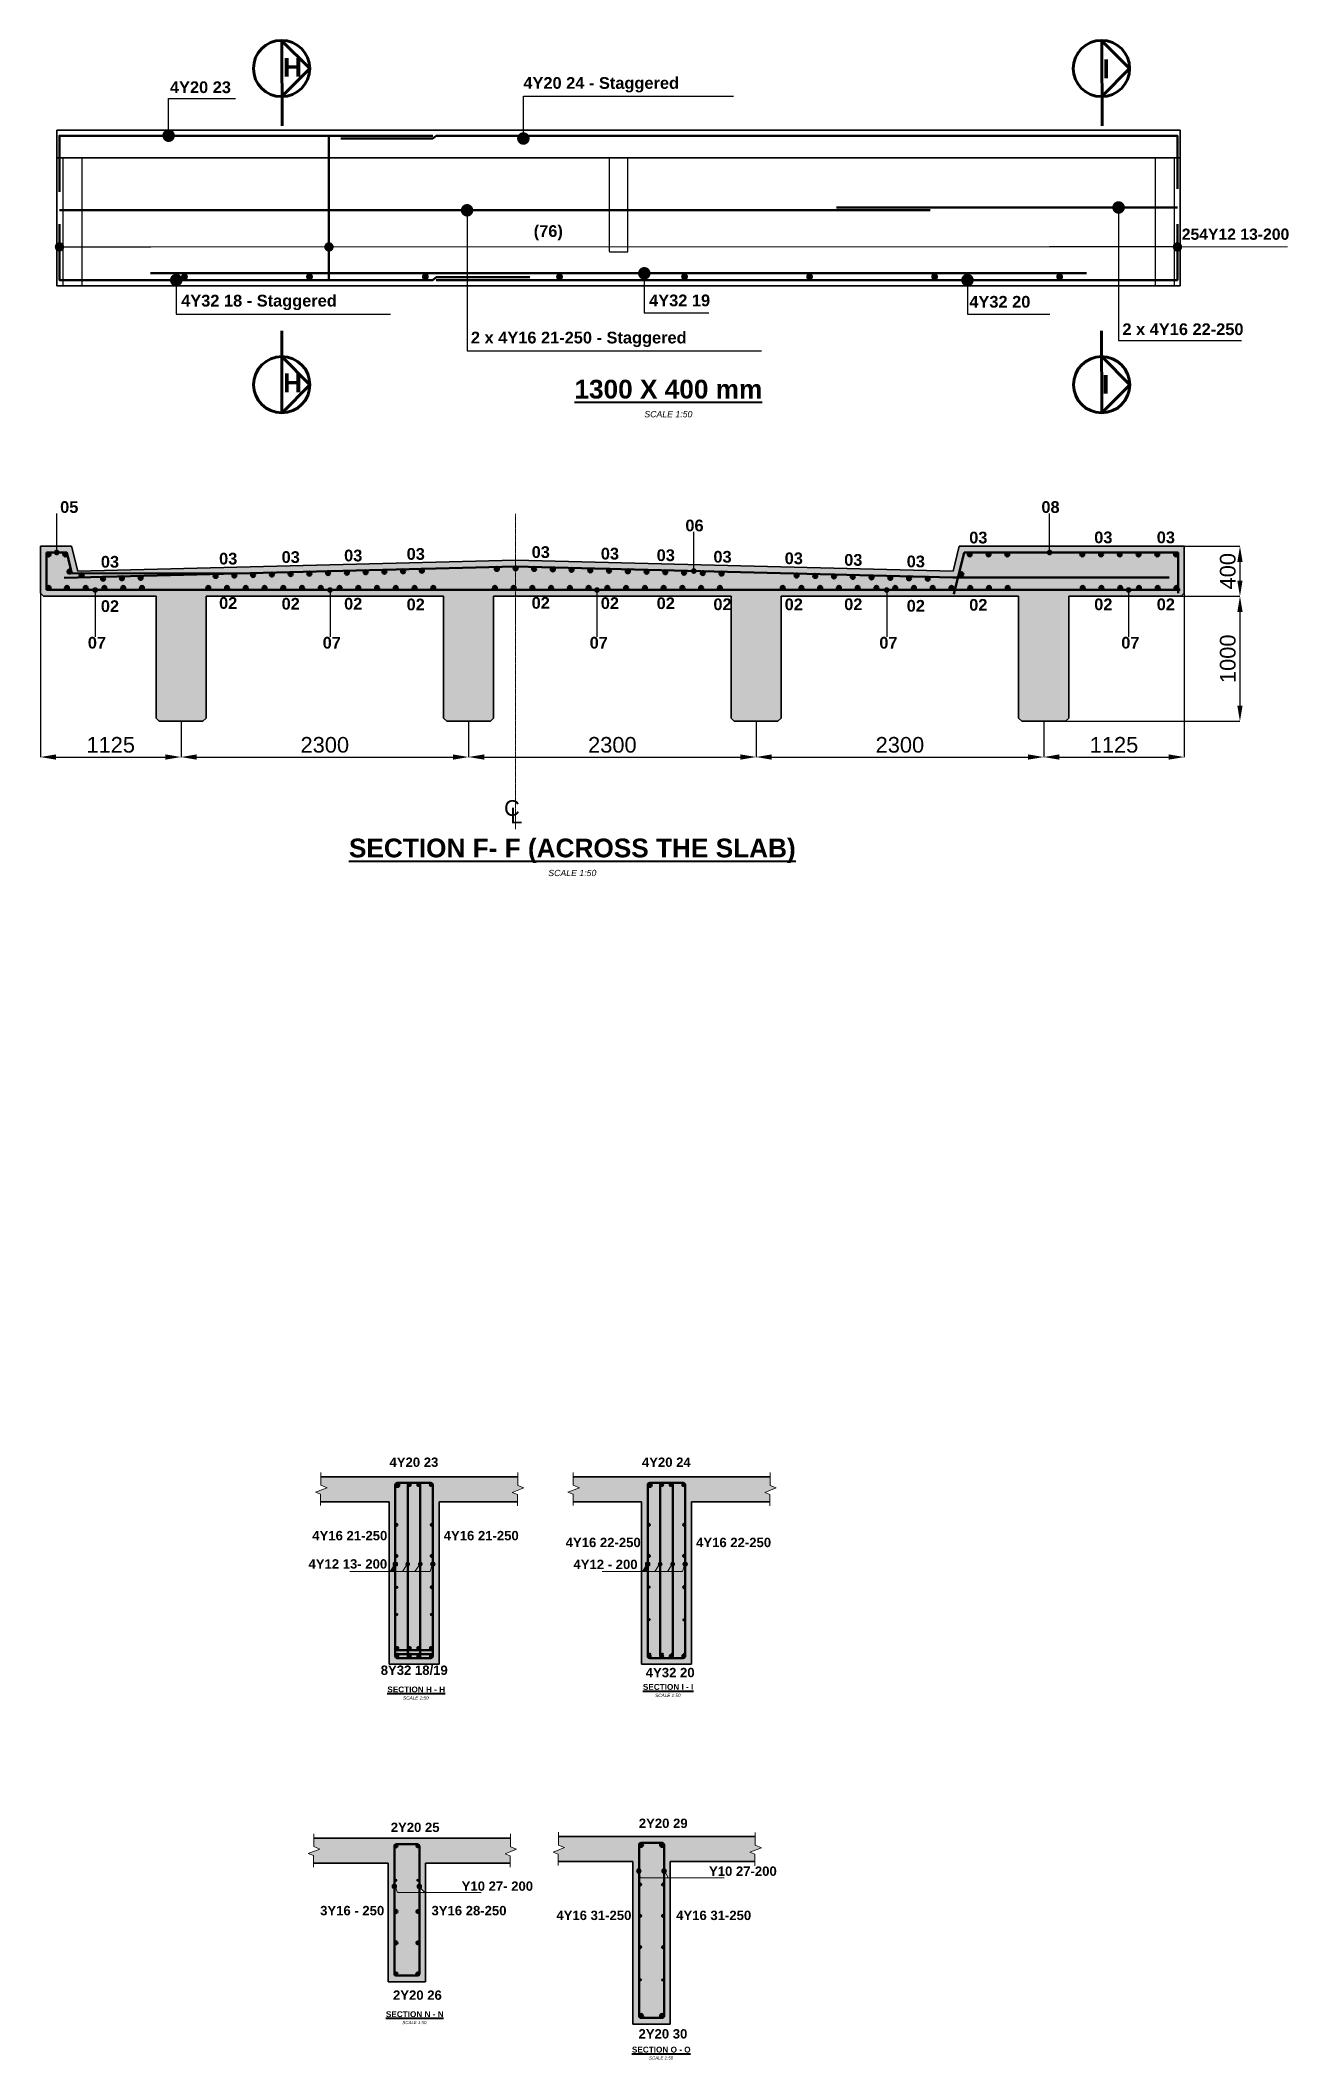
# Model space of a CAD drawing. Header units: millimetres. Extents: x -1307360 to -9241, y 140559 to 432424.
# Drawn here: x -1230691 to -1210722, y 203147 to 235445 of the extents above; entities that cross this region are included whole.
import ezdxf

# ---------------------------------------------------------------- set-up
doc = ezdxf.new("R2010")
doc.units = ezdxf.units.MM
doc.header["$MEASUREMENT"] = 0
doc.linetypes.add('CENTER2', pattern=[1.125, 0.75, -0.125, 0.125, -0.125])
doc.linetypes.add('DASHED2', pattern=[0.375, 0.25, -0.125])
for name, color, linetype, lineweight in [('BORDER', 3, 'Continuous', 60), ('centreline', 4, 'CENTER2', 15), ('dimension', 252, 'Continuous', 20), ('hidden', 5, 'DASHED2', 30), ('lettering', 120, 'Continuous', 25), ('outline', 3, 'Continuous', 35), ('reinforcement', 6, 'Continuous', 50), ('titles', 2, 'Continuous', 40)]:
    doc.layers.add(name, color=color, linetype=linetype, lineweight=lineweight)
doc.styles.add('ARIAL', font='arial.ttf')
doc.dimstyles.new('Dimstyle_50', dxfattribs={"dimtxt": 125, "dimasz": 125, "dimexe": 33, "dimexo": 25, "dimgap": 33, "dimtad": 1, "dimdec": 0, "dimzin": 0, "dimdsep": 46, "dimtxsty": 'ARIAL', "dimcen": 0.09, "dimclrd": 256, "dimclrt": 1, "dimadec": 0, "dimazin": 0, "dimtfac": 1, "dimtdec": 0, "dimtmove": 2, "dimatfit": 3, "dimldrblk": 'DOT', "dimfxl": 33, "dimtolj": 1, "dimtzin": 0, "dimarcsym": 0})
doc.dimstyles.new('scale_50', dxfattribs={"dimtxt": 250, "dimasz": 250, "dimexe": 0.25, "dimexo": 0.25, "dimgap": 66, "dimtad": 1, "dimdec": 0, "dimlfac": 0.5, "dimzin": 0, "dimdsep": 46, "dimtxsty": 'ARIAL', "dimcen": 0.09, "dimclrd": 4, "dimclre": 5, "dimclrt": 1, "dimadec": 0, "dimazin": 0, "dimtfac": 1, "dimtdec": 0, "dimtmove": 2, "dimatfit": 3, "dimfxl": 1, "dimtolj": 1, "dimtzin": 0, "dimarcsym": 0})

msp = doc.modelspace()

# ---------------------------------------------------------------- texts
at = {"layer": 'lettering', "attachment_point": 1, "style": 'ARIAL'}
for s, insert, char_height, width in [('{\\fArial|b1|i0|c0|p34;H}', (-1226809, 235163), 300, 253.803), ('{\\fArial|b1|i0|c0|p34;I}', (-1213699.5, 235140.7), 300, 253.803), ('\\pt1500;{\\fArial|b1|i0|c0|p34;4Y20 24 - Staggered}', (-1222964.1, 234857.8), 187.5, 3428.989), ('\\pt1500;{\\fArial|b1|i0|c0|p34;4Y20 23}', (-1228618.5, 234789.6), 187.5, 1968.459), ('\\pt1500;{\\fArial|b1|i0|c0|p34;(76)}', (-1222798.9, 232489.3), 187.5, 1584.508), ('\\pt1500;{\\fArial|b1|i0|c0|p34;254Y12 13-200}', (-1212431.8, 232435.2), 180, 2583.31), ('\\pt1500;{\\fArial|b1|i0|c0|p34;4Y32 18 - Staggered}', (-1228438.4, 231375.6), 187.5, 3608.489), ('\\pt1500;{\\fArial|b1|i0|c0|p34;4Y32 19}', (-1220952.7, 231379.9), 187.5, 1968.459), ('\\pt1500;{\\fArial|b1|i0|c0|p34;4Y32 20}', (-1215830, 231358.1), 187.5, 2884.656), ('\\pt1500;{\\fArial|b1|i0|c0|p34;2 x 4Y16 21-250 - Staggered}', (-1223803.6, 230785.2), 187.5, 4638.457), ('\\pt1500;{\\fArial|b1|i0|c0|p34;2 x 4Y16 22-250}', (-1213381.1, 230919), 187.5, 2884.656), ('{\\fArial|b1|i0|c0|p34;H}', (-1226808, 230117.1), 300, 253.803), ('{\\fArial|b1|i0|c0|p34;I}', (-1213707.2, 230094), 300, 253.803), ('\\pt1500;{\\fArial|b1|i0|c0|p34;05}', (-1230375, 228074.5), 187.5, 2505), ('\\pt1500;{\\fArial|b1|i0|c0|p34;08}', (-1214677.6, 228074.5), 187.5, 339.362), ('\\pt1500;{\\fArial|b1|i0|c0|p34;06}', (-1220372.8, 227779.6), 187.5, 315.617), ('\\pt1500;{\\fArial|b1|i0|c0|p34;03}', (-1215832.2, 227586.4), 187.5, 261.106), ('\\pt1500;{\\fArial|b1|i0|c0|p34;03}', (-1213832.2, 227589.3), 187.5, 261.106), ('\\pt1500;{\\fArial|b1|i0|c0|p34;03}', (-1212832.2, 227589.3), 187.5, 261.106), ('\\pt1500;{\\fArial|b1|i0|c0|p34;03}', (-1229723.6, 227199.3), 187.5, 261.106), ('\\pt1500;{\\fArial|b1|i0|c0|p34;03}', (-1227832.2, 227249.3), 187.5, 261.106), ('\\pt1500;{\\fArial|b1|i0|c0|p34;03}', (-1226832.2, 227274.3), 187.5, 261.106), ('\\pt1500;{\\fArial|b1|i0|c0|p34;03}', (-1225832.2, 227299.3), 187.5, 261.106), ('\\pt1500;{\\fArial|b1|i0|c0|p34;03}', (-1224832.2, 227324.3), 187.5, 261.106), ('\\pt1500;{\\fArial|b1|i0|c0|p34;03}', (-1222832.2, 227354.3), 187.5, 261.106), ('\\pt1500;{\\fArial|b1|i0|c0|p34;03}', (-1221726, 227329.3), 187.5, 261.106), ('\\pt1500;{\\fArial|b1|i0|c0|p34;03}', (-1220832.2, 227304.3), 187.5, 261.106), ('\\pt1500;{\\fArial|b1|i0|c0|p34;03}', (-1219924.1, 227279.3), 187.5, 261.106), ('\\pt1500;{\\fArial|b1|i0|c0|p34;03}', (-1218784.3, 227254.3), 187.5, 261.106), ('\\pt1500;{\\fArial|b1|i0|c0|p34;03}', (-1217832.2, 227229.3), 187.5, 261.106), ('\\pt1500;{\\fArial|b1|i0|c0|p34;03}', (-1216832.2, 227204.3), 187.5, 261.106), ('\\pt1500;{\\fArial|b1|i0|c0|p34;02}', (-1229723.9, 226489.8), 187.5, 371.763), ('\\pt1500;{\\fArial|b1|i0|c0|p34;02}', (-1227832.4, 226539.8), 187.5, 371.763), ('\\pt1500;{\\fArial|b1|i0|c0|p34;02}', (-1226832.4, 226527.8), 187.5, 371.763), ('\\pt1500;{\\fArial|b1|i0|c0|p34;02}', (-1225832.4, 226528.2), 187.5, 371.763), ('\\pt1500;{\\fArial|b1|i0|c0|p34;02}', (-1224832.4, 226516.2), 187.5, 371.763), ('\\pt1500;{\\fArial|b1|i0|c0|p34;02}', (-1222832.4, 226541.9), 187.5, 371.763), ('\\pt1500;{\\fArial|b1|i0|c0|p34;02}', (-1221726.3, 226538), 187.5, 371.763), ('\\pt1500;{\\fArial|b1|i0|c0|p34;02}', (-1220832.4, 226536.4), 187.5, 371.763), ('\\pt1500;{\\fArial|b1|i0|c0|p34;02}', (-1219924.4, 226519.2), 187.5, 371.763), ('\\pt1500;{\\fArial|b1|i0|c0|p34;02}', (-1218784.6, 226517.5), 187.5, 371.763), ('\\pt1500;{\\fArial|b1|i0|c0|p34;02}', (-1217832.4, 226519.8), 187.5, 371.763), ('\\pt1500;{\\fArial|b1|i0|c0|p34;02}', (-1216832.4, 226494.8), 187.5, 371.763), ('\\pt1500;{\\fArial|b1|i0|c0|p34;02}', (-1215832.4, 226510.1), 187.5, 371.763), ('\\pt1500;{\\fArial|b1|i0|c0|p34;02}', (-1213832.4, 226518.2), 187.5, 371.763), ('\\pt1500;{\\fArial|b1|i0|c0|p34;02}', (-1212832.4, 226518.2), 187.5, 371.763), ('\\pt1500;{\\fArial|b1|i0|c0|p34;07}', (-1229932.4, 225904.3), 187.5, 311.77), ('\\pt1500;{\\fArial|b1|i0|c0|p34;07}', (-1226175.2, 225904.3), 187.5, 309.145), ('\\pt1500;{\\fArial|b1|i0|c0|p34;07}', (-1221904.2, 225904.3), 187.5, 326.061), ('\\pt1500;{\\fArial|b1|i0|c0|p34;07}', (-1217270.1, 225904.3), 187.5, 327.096), ('\\pt1500;{\\fArial|b1|i0|c0|p34;07}', (-1213399.4, 225904.3), 187.5, 345.166), ('C', (-1223273.8, 223291.2), 250, 1634.544), ('L', (-1223173.1, 223171.8), 250, 1867.401), ('{\\fArial|b1|i0|c0|p34;4Y20 23}', (-1225105.6, 212777.7), 150, 817.84), ('{\\fArial|b1|i0|c0|p34;4Y20 24}', (-1221067.8, 212777.7), 150, 823.803), ('{\\fArial|b1|i0|c0|p34;4Y16 21-250}', (-1226341.4, 211603.6), 150, 1227.978), ('{\\fArial|b1|i0|c0|p34;4Y16 21-250}', (-1224238.9, 211603.6), 150, 1227.329), ('{\\fArial|b1|i0|c0|p34;4Y16 22-250}', (-1222287.2, 211494), 150, 1217.465), ('{\\fArial|b1|i0|c0|p34;4Y16 22-250}', (-1220201.1, 211494), 150, 2505), ('{\\fArial|b1|i0|c0|p34;4Y12 13- 200}', (-1226401.6, 211151), 150, 1263.966), ('{\\fArial|b1|i0|c0|p34;4Y12 - 200}', (-1222162.9, 211143.5), 150, 2505), ('{\\fArial|b1|i0|c0|p34;8Y32 18/19}', (-1225246.2, 209450.8), 150, 1132.558), ('{\\fArial|b1|i0|c0|p34;4Y32 20}', (-1221006.1, 209413.3), 150, 799.567), ('{\\fArial|b1|i0|c0|p34;2Y20 25}', (-1225086, 206937.2), 150, 2505), ('{\\fArial|b1|i0|c0|p34;2Y20 29}', (-1221117.5, 207001.7), 150, 2505), ('{\\fArial|b1|i0|c0|p34; Y10 27-200}', (-1220052.7, 206236.2), 150, 2505), ('{\\fArial|b1|i0|c0|p34;Y10 27- 200}', (-1223951.3, 205997.3), 150, 2505), ('{\\fArial|b1|i0|c0|p34;3Y16 - 250}', (-1226215.6, 205605.9), 150, 2505), ('{\\fArial|b1|i0|c0|p34;3Y16 28-250}', (-1224434.3, 205605.9), 150, 2505), ('{\\fArial|b1|i0|c0|p34;4Y16 31-250}', (-1222436.3, 205529.5), 150, 1233.027), ('{\\fArial|b1|i0|c0|p34;4Y16 31-250}', (-1220519.9, 205529.5), 150, 2505), ('{\\fArial|b1|i0|c0|p34;2Y20 26}', (-1225049.8, 204253.4), 150, 2505), ('{\\fArial|b1|i0|c0|p34;2Y20 30}', (-1221122, 203634.4), 150, 2505)]:
    msp.add_mtext(s, dxfattribs=dict(at, insert=insert, char_height=char_height, width=width))
at = {"layer": 'titles', "char_height": 150, "style": 'ARIAL'}
for s, insert, width, attachment_point in [('{\\fArial|b1|i0|c0|p34;\\H2x;\\L\\C1;1300 X 400 mm\\l\\P\\fArial|b0|i1|c0|p34;\\H0.3333x;SCALE 1:50}', (-1220644.8, 229715.7), 3468.081, 5), ('{\\fArial|b1|i0|c0|p34;\\H2x;\\L\\C1;SECTION F- F (ACROSS THE SLAB)\\fArial|b0|i0|c0|p34;\\H0.3333x;\\l\\P\\fArial|b0|i1|c0|p34;SCALE 1:50}', (-1222181.4, 222677.4), 7461.897, 2), ('\\pi55.272;{\\fArial|b1|i0|c0|p34;\\H0.625x;\\L\\C1;SECTION H - H\\l\\P\\pi308.67;\\fArial|b0|i1|c0|p34;\\H0.5647x;SCALE 1:50}', (-1225196.3, 209114.5), 1019.842, 1), ('\\pi95.598;{\\fArial|b1|i0|c0|p34;\\H0.625x;\\L\\C1;SECTION I - I\\l\\P\\pi291.57;\\fArial|b0|i1|c0|p34;\\H0.5647x;SCALE 1:50}', (-1221148.5, 209155.6), 985.642, 1), ('\\pi113.34;{\\fArial|b1|i0|c0|p34;\\H0.625x;\\L\\C1;SECTION N - N\\l\\P\\pi377.7;\\fArial|b0|i1|c0|p34;\\H0.5333x;SCALE 1:50}', (-1225277, 203920.5), 1135.531, 1), ('\\pi71.391;{\\fArial|b1|i0|c0|p34;\\H0.625x;\\L\\C1;SECTION O - O \\l\\P\\pi345.66;\\fArial|b0|i1|c0|p34;\\H0.5333x;SCALE 1:50}', (-1221299.2, 203354), 1071.456, 1)]:
    msp.add_mtext(s, dxfattribs=dict(at, insert=insert, width=width, attachment_point=attachment_point))

# ---------------------------------------------------------------- blocks, each defined once
blk = doc.blocks.new('*D140')
at = {"layer": 'Defpoints', "color": 0, "transparency": 16777216}
for p in [(-1230691, 226604), (-1228441, 224554), (-1228441, 223982)]:
    blk.add_point(p, dxfattribs=at)
at = {"layer": 'dimension', "color": 5, "lineweight": -2, "transparency": 16777216}
for p, q in [((-1230691, 226604), (-1230691, 223982)), ((-1228441, 224554), (-1228441, 223982))]:
    blk.add_line(p, q, dxfattribs=at)
at = {"layer": 'dimension', "color": 4, "lineweight": -2, "transparency": 16777216}
blk.add_line((-1230441, 223982), (-1228691, 223982), dxfattribs=at)
at = {"layer": 'dimension', "color": 4, "transparency": 16777216}
for points in [[(-1230441, 224024), (-1230441, 223940), (-1230691, 223982)], [(-1228691, 224024), (-1228691, 223940), (-1228441, 223982)]]:
    blk.add_solid(points, dxfattribs=at)
at = {"layer": 'dimension', "color": 1, "transparency": 16777216, "insert": (-1229566, 224176), "char_height": 250, "attachment_point": 5, "style": 'ARIAL'}
blk.add_mtext('\\A1;1125', dxfattribs=at)
blk = doc.blocks.new('*D141')
at = {"layer": 'Defpoints', "color": 0, "transparency": 16777216}
for p in [(-1228441, 224554), (-1223841, 224554), (-1223841, 223982)]:
    blk.add_point(p, dxfattribs=at)
at = {"layer": 'dimension', "color": 5, "lineweight": -2, "transparency": 16777216}
for p, q in [((-1228441, 224554), (-1228441, 223982)), ((-1223841, 224554), (-1223841, 223982))]:
    blk.add_line(p, q, dxfattribs=at)
at = {"layer": 'dimension', "color": 4, "lineweight": -2, "transparency": 16777216}
blk.add_line((-1228191, 223982), (-1224091, 223982), dxfattribs=at)
at = {"layer": 'dimension', "color": 4, "transparency": 16777216}
for points in [[(-1228191, 224024), (-1228191, 223940), (-1228441, 223982)], [(-1224091, 224024), (-1224091, 223940), (-1223841, 223982)]]:
    blk.add_solid(points, dxfattribs=at)
at = {"layer": 'dimension', "color": 1, "transparency": 16777216, "insert": (-1226141, 224176), "char_height": 250, "attachment_point": 5, "style": 'ARIAL'}
blk.add_mtext('\\A1;2300', dxfattribs=at)
blk = doc.blocks.new('*D93')
at = {"layer": 'Defpoints', "color": 0, "transparency": 16777216}
for p in [(-1223841, 224554), (-1219241, 224554), (-1219241, 223982)]:
    blk.add_point(p, dxfattribs=at)
at = {"layer": 'dimension', "color": 5, "lineweight": -2, "transparency": 16777216}
for p, q in [((-1223841, 224554), (-1223841, 223982)), ((-1219241, 224554), (-1219241, 223982))]:
    blk.add_line(p, q, dxfattribs=at)
at = {"layer": 'dimension', "color": 4, "lineweight": -2, "transparency": 16777216}
blk.add_line((-1223591, 223982), (-1219491, 223982), dxfattribs=at)
at = {"layer": 'dimension', "color": 4, "transparency": 16777216}
for points in [[(-1223591, 224024), (-1223591, 223940), (-1223841, 223982)], [(-1219491, 224024), (-1219491, 223940), (-1219241, 223982)]]:
    blk.add_solid(points, dxfattribs=at)
at = {"layer": 'dimension', "color": 1, "transparency": 16777216, "insert": (-1221541, 224176), "char_height": 250, "attachment_point": 5, "style": 'ARIAL'}
blk.add_mtext('\\A1;2300', dxfattribs=at)
blk = doc.blocks.new('*D142')
at = {"layer": 'Defpoints', "color": 0, "transparency": 16777216}
for p in [(-1219241, 224554), (-1214641, 224554), (-1214641, 223982)]:
    blk.add_point(p, dxfattribs=at)
at = {"layer": 'dimension', "color": 5, "lineweight": -2, "transparency": 16777216}
for p, q in [((-1219241, 224554), (-1219241, 223982)), ((-1214641, 224554), (-1214641, 223982))]:
    blk.add_line(p, q, dxfattribs=at)
at = {"layer": 'dimension', "color": 4, "lineweight": -2, "transparency": 16777216}
blk.add_line((-1218991, 223982), (-1214891, 223982), dxfattribs=at)
at = {"layer": 'dimension', "color": 4, "transparency": 16777216}
for points in [[(-1218991, 224024), (-1218991, 223940), (-1219241, 223982)], [(-1214891, 224024), (-1214891, 223940), (-1214641, 223982)]]:
    blk.add_solid(points, dxfattribs=at)
at = {"layer": 'dimension', "color": 1, "transparency": 16777216, "insert": (-1216941, 224176), "char_height": 250, "attachment_point": 5, "style": 'ARIAL'}
blk.add_mtext('\\A1;2300', dxfattribs=at)
blk = doc.blocks.new('*D143')
at = {"layer": 'Defpoints', "color": 0, "transparency": 16777216}
for p in [(-1212391, 226604), (-1214641, 224554), (-1212391, 223982)]:
    blk.add_point(p, dxfattribs=at)
at = {"layer": 'dimension', "color": 5, "lineweight": -2, "transparency": 16777216}
for p, q in [((-1212391, 226604), (-1212391, 223982)), ((-1214641, 224554), (-1214641, 223982))]:
    blk.add_line(p, q, dxfattribs=at)
at = {"layer": 'dimension', "color": 4, "lineweight": -2, "transparency": 16777216}
blk.add_line((-1214391, 223982), (-1212641, 223982), dxfattribs=at)
at = {"layer": 'dimension', "color": 4, "transparency": 16777216}
for points in [[(-1214391, 224024), (-1214391, 223940), (-1214641, 223982)], [(-1212641, 224024), (-1212641, 223940), (-1212391, 223982)]]:
    blk.add_solid(points, dxfattribs=at)
at = {"layer": 'dimension', "color": 1, "transparency": 16777216, "insert": (-1213516, 224176), "char_height": 250, "attachment_point": 5, "style": 'ARIAL'}
blk.add_mtext('\\A1;1125', dxfattribs=at)
blk = doc.blocks.new('*D144')
at = {"layer": 'Defpoints', "color": 0, "transparency": 16777216}
for p in [(-1212391, 227354), (-1212441, 226554), (-1211501, 226554)]:
    blk.add_point(p, dxfattribs=at)
at = {"layer": 'dimension', "color": 5, "lineweight": -2, "transparency": 16777216}
for p, q in [((-1212391, 227354), (-1211501, 227354)), ((-1212441, 226554), (-1211501, 226554))]:
    blk.add_line(p, q, dxfattribs=at)
at = {"layer": 'dimension', "color": 4, "lineweight": -2, "transparency": 16777216}
blk.add_line((-1211501, 227104), (-1211501, 226804), dxfattribs=at)
at = {"layer": 'dimension', "color": 4, "transparency": 16777216}
for points in [[(-1211543, 227104), (-1211459, 227104), (-1211501, 227354)], [(-1211543, 226804), (-1211459, 226804), (-1211501, 226554)]]:
    blk.add_solid(points, dxfattribs=at)
at = {"layer": 'dimension', "color": 1, "transparency": 16777216, "insert": (-1211695, 226954), "char_height": 250, "attachment_point": 5, "rotation": 90, "style": 'ARIAL'}
blk.add_mtext('\\A1;400', dxfattribs=at)
blk = doc.blocks.new('*D145')
at = {"layer": 'Defpoints', "color": 0, "transparency": 16777216}
for p in [(-1212441, 226554), (-1214291, 224554), (-1211501, 224554)]:
    blk.add_point(p, dxfattribs=at)
at = {"layer": 'dimension', "color": 5, "lineweight": -2, "transparency": 16777216}
for p, q in [((-1212441, 226554), (-1211501, 226554)), ((-1214291, 224554), (-1211501, 224554))]:
    blk.add_line(p, q, dxfattribs=at)
at = {"layer": 'dimension', "color": 4, "lineweight": -2, "transparency": 16777216}
blk.add_line((-1211501, 226304), (-1211501, 224804), dxfattribs=at)
at = {"layer": 'dimension', "color": 4, "transparency": 16777216}
for points in [[(-1211543, 226304), (-1211459, 226304), (-1211501, 226554)], [(-1211543, 224804), (-1211459, 224804), (-1211501, 224554)]]:
    blk.add_solid(points, dxfattribs=at)
at = {"layer": 'dimension', "color": 1, "transparency": 16777216, "insert": (-1211695, 225554), "char_height": 250, "attachment_point": 5, "rotation": 90, "style": 'ARIAL'}
blk.add_mtext('\\A1;1000', dxfattribs=at)
blk = doc.blocks.new('_Dot')
at = {"color": 0, "linetype": 'ByBlock', "lineweight": -2}
blk.add_line((-0.5, 0), (-1, 0), dxfattribs=at)
at = {"color": 0, "linetype": 'ByBlock', "const_width": 0.5}
blk.add_lwpolyline([(-0.25, 0, 1), (0.25, 0, 1)], format="xyb", close=True, dxfattribs=at)

# ---------------------------------------------------------------- dimensions: what is measured, and where the dimension line sits
at = {"layer": 'dimension'}
for base, p1, p2, picture, middle in [((-1211501, 226554), (-1212391.1, 227354), (-1212441.1, 226554), '*D144', (-1211694.7, 226954)), ((-1211501, 224554), (-1212441.1, 226554), (-1214291.1, 224554), '*D145', (-1211694.7, 225554))]:
    dim = msp.add_linear_dim(base=base, p1=p1, p2=p2, angle=90, dimstyle='scale_50', dxfattribs=at)
    dim.commit()
    dim.dimension.update_dxf_attribs({"geometry": picture, "text_midpoint": middle})
for base, p1, p2, picture, middle in [((-1228441.1, 223982.2), (-1230691.1, 226604), (-1228441.1, 224554), '*D140', (-1229566.1, 224175.8)), ((-1212391.1, 223982.2), (-1214641.1, 224554), (-1212391.1, 226604), '*D143', (-1213516.1, 224175.8)), ((-1223841.1, 223982.2), (-1228441.1, 224554), (-1223841.1, 224554), '*D141', (-1226141.1, 224175.9)), ((-1219241.1, 223982.2), (-1223841.1, 224554), (-1219241.1, 224554), '*D93', (-1221541.1, 224175.9)), ((-1214641.1, 223982.2), (-1219241.1, 224554), (-1214641.1, 224554), '*D142', (-1216941.1, 224175.9))]:
    dim = msp.add_linear_dim(base=base, p1=p1, p2=p2, dimstyle='scale_50', dxfattribs=at)
    dim.commit()
    dim.dimension.update_dxf_attribs({"geometry": picture, "text_midpoint": middle})

# ---------------------------------------------------------------- hatches: boundary and pattern name
at = {"layer": 'reinforcement', "true_color": 0xf0f0f0}
for points in [[(-1224241.1, 224604), (-1224191.1, 224554), (-1223491.1, 224554), (-1223441.1, 224604), (-1223441.1, 226554), (-1223091.1, 226554), (-1223091.1, 226654.2), (-1223116.6, 226654.2, -0.0595348), (-1223124.2, 226654.2), (-1223416.6, 226654.2, -0.0585392), (-1223424.1, 226654.2), (-1224402, 226654.2, -0.0551453), (-1224409, 226654.2), (-1224702, 226654.2, -0.05407), (-1224708.9, 226654.2), (-1225002.1, 226654.2, -0.0529731), (-1225008.9, 226654.2), (-1225302.2, 226654.2, -0.0518533), (-1225308.8, 226654.2), (-1225602.2, 226654.2, -0.050709), (-1225608.7, 226654.2), (-1225902.3, 226654.2, -0.0495386), (-1225908.6, 226654.2), (-1226202.4, 226654.1, -0.0483401), (-1226208.6, 226654.1), (-1226502.5, 226654.1, -0.0471114), (-1226508.5, 226654.1), (-1226802.5, 226654.1, -0.0458502), (-1226808.4, 226654.1), (-1227102.6, 226654.1, -0.0445535), (-1227108.3, 226654.1), (-1227402.7, 226654.1, -0.0432183), (-1227408.2, 226654.1), (-1227702.8, 226654.1, -0.0418408), (-1227708.1, 226654.1), (-1228002.9, 226654.1, -0.0404168), (-1228008.1, 226654.1), (-1229063.5, 226654.1, -0.034925), (-1229067.9, 226654.1), (-1229363.6, 226654.1, -0.0332075), (-1229367.8, 226654.1), (-1229663.7, 226654.1, -0.0313967), (-1229667.7, 226654.1), (-1229963.8, 226654.1, -0.0294753), (-1229967.6, 226654.1), (-1230263.9, 226654, -0.02742), (-1230267.4, 226654), (-1230557.5, 226654, -0.0252494), (-1230560.7, 226654), (-1230591.1, 226654), (-1230591.1, 226685.5, -0.0075486), (-1230591.1, 226686.5), (-1230591.1, 227222.4, -0.0075486), (-1230591.1, 227223.4), (-1230591.1, 227254), (-1230566.5, 227254, -0.1178308), (-1230551.6, 227254), (-1230300.5, 227254, -0.1178308), (-1230285.6, 227254), (-1230269.1, 227254), (-1230265.4, 227239, -0.1410865), (-1230261.1, 227221.8), (-1230185.4, 226918.9), (-1230042.6, 226919.2, -0.1678358), (-1230021.7, 226919.3), (-1227246.1, 226925.5), (-1226996.3, 226931.7, -0.1200314), (-1226981.2, 226932.1), (-1226696.5, 226939.2, -0.1216227), (-1226681.2, 226939.5), (-1226396.7, 226946.6, -0.1231946), (-1226381.2, 226947), (-1226096.9, 226954.1, -0.1247479), (-1226081.2, 226954.5), (-1225797.1, 226961.6, -0.1262833), (-1225781.2, 226962), (-1225497.3, 226969, -0.1278013), (-1225481.2, 226969.4), (-1225197.5, 226976.5, -0.1293027), (-1225181.2, 226976.9), (-1224897.7, 226984, -0.1307879), (-1224881.2, 226984.4), (-1224597.8, 226991.5, -0.1322576), (-1224581.2, 226991.9), (-1223398.6, 227021.3, -0.1379906), (-1223381.2, 227021.8), (-1223098.7, 227028.8, -0.0611446), (-1223091.1, 227030.2), (-1223091.1, 227129), (-1230091.1, 226954), (-1230191.1, 227354), (-1230691.1, 227354), (-1230691.1, 226604), (-1230641.1, 226554), (-1228841.1, 226554), (-1228841.1, 224604), (-1228791.1, 224554), (-1228091.1, 224554), (-1228041.1, 224604), (-1228041.1, 226554), (-1224241.1, 226554)], [(-1219641.1, 224604), (-1219591.1, 224554), (-1218891.1, 224554), (-1218841.1, 224604), (-1218841.1, 226554), (-1215041.1, 226554), (-1215041.1, 224604), (-1214991.1, 224554), (-1214291.1, 224554), (-1214241.1, 224604), (-1214241.1, 226554), (-1212441.1, 226554), (-1212391.1, 226604), (-1212391.1, 227354), (-1215991.1, 227354), (-1216091.1, 226954), (-1223091.1, 227129), (-1223091.1, 227030.2, -0.0927588), (-1223079.4, 227028.7), (-1222801, 227021.8, -0.1394257), (-1222783.5, 227021.3), (-1222501.1, 227014.3, -0.139455), (-1222483.6, 227013.8), (-1222201.2, 227006.8, -0.1394843), (-1222183.7, 227006.3), (-1221901.3, 226999.3, -0.1395137), (-1221883.8, 226998.8), (-1221601.4, 226991.8, -0.139543), (-1221583.8, 226991.3), (-1221301.5, 226984.3, -0.1395723), (-1221283.9, 226983.8), (-1221001.6, 226976.8, -0.1396016), (-1220984, 226976.3), (-1220701.7, 226969.3, -0.1396308), (-1220684.1, 226968.8), (-1220401.7, 226961.8, -0.1396601), (-1220384.2, 226961.3), (-1220101.8, 226954.3, -0.1396894), (-1220084.3, 226953.8), (-1219801.9, 226946.8, -0.1397187), (-1219784.4, 226946.3), (-1218602.3, 226916.8, -0.1398357), (-1218584.8, 226916.4), (-1218302.4, 226909.3, -0.139865), (-1218284.9, 226908.9), (-1218002.5, 226901.8, -0.1398942), (-1217985, 226901.4), (-1217702.6, 226894.3, -0.1399234), (-1217685, 226893.9), (-1217402.7, 226886.8, -0.1399527), (-1217385.1, 226886.4), (-1217102.8, 226879.3, -0.1399819), (-1217085.2, 226878.9), (-1216802.9, 226871.8, -0.1400111), (-1216785.3, 226871.4), (-1216503, 226864.3, -0.1400403), (-1216485.4, 226863.9), (-1216093.6, 226854.1), (-1216013.5, 226854.1), (-1215913, 227254), (-1215825.1, 227254, -0.0324327), (-1215820.9, 227254), (-1215525.1, 227254, -0.0324327), (-1215520.9, 227254), (-1215225.1, 227254, -0.0324327), (-1215220.9, 227254), (-1214025.1, 227254, -0.0324327), (-1214020.9, 227254), (-1213725.1, 227254, -0.0324327), (-1213720.9, 227254), (-1213425.1, 227254, -0.0324327), (-1213420.9, 227254), (-1213125.1, 227254, -0.0324327), (-1213120.9, 227254), (-1212825.1, 227254, -0.0324327), (-1212820.9, 227254), (-1212525.1, 227254, -0.0324327), (-1212520.9, 227254), (-1212491.1, 227254), (-1212491.1, 227224, -0.0293275), (-1212491.1, 227220.2), (-1212491.1, 226705.5, -0.1653291), (-1212484.4, 226686, -0.1653291), (-1212491.1, 226666.5), (-1212491.1, 226654.5), (-1212510.9, 226654.5, -0.0878491), (-1212522, 226654.5), (-1212810.9, 226654.5, -0.0871719), (-1212822, 226654.5), (-1213110.9, 226654.5, -0.0864894), (-1213121.9, 226654.5), (-1213411, 226654.5, -0.0858017), (-1213421.9, 226654.5), (-1213711, 226654.5, -0.0851086), (-1213721.8, 226654.5), (-1214011.1, 226654.5, -0.08441), (-1214021.8, 226654.5), (-1215211.2, 226654.4, -0.0815575), (-1215221.6, 226654.4), (-1215511.3, 226654.4, -0.080829), (-1215521.6, 226654.4), (-1215811.3, 226654.4, -0.0800941), (-1215821.5, 226654.4), (-1216111.4, 226654.4, -0.0793526), (-1216121.5, 226654.4), (-1216411.4, 226654.4, -0.0786043), (-1216421.4, 226654.4), (-1216711.5, 226654.4, -0.0778489), (-1216721.4, 226654.4), (-1217011.5, 226654.4, -0.0770864), (-1217021.3, 226654.4), (-1217311.6, 226654.4, -0.0763164), (-1217321.3, 226654.4), (-1217611.6, 226654.4, -0.0755387), (-1217621.2, 226654.4), (-1217911.7, 226654.4, -0.0747531), (-1217921.2, 226654.4), (-1218211.7, 226654.3, -0.0739594), (-1218221.1, 226654.3), (-1218511.8, 226654.3, -0.0731572), (-1218521.1, 226654.3), (-1218811.8, 226654.3, -0.0723463), (-1218821, 226654.3), (-1219815.9, 226654.3, -0.0695656), (-1219824.8, 226654.3), (-1220116, 226654.3, -0.0687132), (-1220124.7, 226654.3), (-1220416, 226654.3, -0.0678504), (-1220424.7, 226654.3), (-1220716.1, 226654.3, -0.0669766), (-1220724.6, 226654.3), (-1221016.2, 226654.3, -0.0660915), (-1221024.6, 226654.3), (-1221316.2, 226654.3, -0.0651946), (-1221324.5, 226654.3), (-1221616.3, 226654.3, -0.0642854), (-1221624.5, 226654.3), (-1221916.3, 226654.3, -0.0633633), (-1221924.4, 226654.3), (-1222216.4, 226654.2, -0.0624279), (-1222224.3, 226654.2), (-1222516.4, 226654.2, -0.0614784), (-1222524.3, 226654.2), (-1222816.5, 226654.2, -0.0605143), (-1222824.2, 226654.2), (-1223091.1, 226654.2), (-1223091.1, 226554), (-1219641.1, 226554)], [(-1226203.8, 212470.6), (-1226203.8, 212333.3), (-1226105.7, 212294.4), (-1226289.8, 212222.9), (-1226207.5, 212190.4), (-1226207.5, 212070.6), (-1225113.2, 212070.6), (-1225113.2, 210952), (-1225097.4, 210952), (-1225037.8, 211045.7, -0.2107299), (-1225049.7, 211072.6, -0.4142136), (-1225013.2, 211109.1), (-1225013.2, 211202.6, -0.0011825), (-1225013.2, 211202.6), (-1225013.2, 211702.6, -0.0011825), (-1225013.2, 211702.6), (-1225013.2, 212338.6, -0.4142136), (-1224981.2, 212370.6), (-1224445.2, 212370.6, -0.4142136), (-1224413.2, 212338.6), (-1224413.2, 211702.6, -0.0011825), (-1224413.2, 211702.6), (-1224413.2, 211202.6, -0.0011825), (-1224413.2, 211202.6), (-1224413.2, 211109.1, -0.4142136), (-1224376.7, 211072.6, -0.4142136), (-1224413.2, 211036.1), (-1224413.2, 210702.6, -0.0011825), (-1224413.2, 210702.6), (-1224413.2, 209602.6, -0.4142136), (-1224445.2, 209570.6), (-1224981.2, 209570.6, -0.4142136), (-1225013.2, 209602.6), (-1225013.2, 210952), (-1225113.2, 210952), (-1225113.2, 209470.6), (-1224313.2, 209470.6), (-1224313.2, 212070.6), (-1223058.8, 212070.6), (-1223058.8, 212188.3), (-1223141.1, 212220.8), (-1222956.9, 212292.3), (-1223055, 212331.1), (-1223055, 212470.6)], [(-1222165.9, 212470.6), (-1222165.9, 212333.3), (-1222067.8, 212294.4), (-1222252, 212222.9), (-1222169.7, 212190.4), (-1222169.7, 212070.6), (-1221075.3, 212070.6), (-1221075.3, 210952), (-1221059.6, 210952), (-1220999.9, 211045.7, -0.2107299), (-1221011.8, 211072.6, -0.4142136), (-1220975.3, 211109.1), (-1220975.3, 211202.6, -0.0011825), (-1220975.3, 211202.6), (-1220975.3, 211702.6, -0.0011825), (-1220975.3, 211702.6), (-1220975.3, 212338.6, -0.4142136), (-1220943.3, 212370.6), (-1220407.3, 212370.6, -0.4142136), (-1220375.3, 212338.6), (-1220375.3, 211702.6, -0.0011825), (-1220375.3, 211702.6), (-1220375.3, 211202.6, -0.0011825), (-1220375.3, 211202.6), (-1220375.3, 211109.1, -0.4142136), (-1220338.8, 211072.6, -0.4142136), (-1220375.3, 211036.1), (-1220375.3, 210702.6, -0.0011825), (-1220375.3, 210702.6), (-1220375.3, 209602.6, -0.4142136), (-1220407.3, 209570.6), (-1220943.3, 209570.6, -0.4142136), (-1220975.3, 209602.6), (-1220975.3, 210952), (-1221075.3, 210952), (-1221075.3, 209470.6), (-1220275.3, 209470.6), (-1220275.3, 212070.6), (-1219020.9, 212070.6), (-1219020.9, 212188.3), (-1219103.2, 212220.8), (-1218919.1, 212292.3), (-1219017.2, 212331.1), (-1219017.2, 212470.6)], [(-1225049.7, 211072.6, -1), (-1224976.7, 211072.6, -0.4142136), (-1225013.2, 211036.1), (-1225013.2, 210952), (-1225097.4, 210952), (-1225037.8, 211045.7, -0.2107299)], [(-1221059.6, 210952), (-1220975.3, 210952), (-1220975.3, 211036.1, -0.1871481), (-1220999.9, 211045.7)], [(-1219259.3, 206314.3), (-1219259.3, 206431.9), (-1219341.6, 206464.4), (-1219157.4, 206536), (-1219255.5, 206574.8), (-1219255.5, 206714.3), (-1222404.3, 206714.3), (-1222404.3, 206576.9), (-1222306.2, 206538.1), (-1222490.3, 206466.5), (-1222408, 206434), (-1222408, 206314.3), (-1221213.7, 206314.3), (-1221213.7, 203714.3), (-1220613.7, 203714.3), (-1220613.7, 206054.4), (-1220713.7, 206054.4), (-1220713.7, 205946.3, -0.0011825), (-1220713.7, 205946.2), (-1220713.7, 205446.3, -0.0011825), (-1220713.7, 205446.2), (-1220713.7, 204946.3, -0.0011825), (-1220713.7, 204946.2), (-1220713.7, 203846.3, -0.4142136), (-1220745.7, 203814.3), (-1221081.7, 203814.3, -0.4142136), (-1221113.7, 203846.3), (-1221113.7, 204946.2, -0.0011825), (-1221113.7, 204946.3), (-1221113.7, 205446.2, -0.0011825), (-1221113.7, 205446.3), (-1221113.7, 205946.2, -0.0011825), (-1221113.7, 205946.3), (-1221113.7, 206119.3), (-1221116.5, 206126.7, -0.4142136), (-1221153, 206163.2, -0.436897), (-1221113.7, 206199.6), (-1221113.7, 206582.3, -0.4142136), (-1221081.7, 206614.3), (-1220745.7, 206614.3, -0.4142136), (-1220713.7, 206582.3), (-1220713.7, 206199.8, -0.4150975), (-1220677.1, 206163.2, -0.2479159), (-1220693, 206133.1), (-1220648.5, 206054.4), (-1220613.7, 206054.4), (-1220613.7, 206314.3)], [(-1223173.7, 206290.7), (-1223173.7, 206408.3), (-1223256, 206440.8), (-1223071.8, 206512.4), (-1223169.9, 206551.2), (-1223169.9, 206690.7), (-1226318.7, 206690.7), (-1226318.7, 206553.3), (-1226220.6, 206514.5), (-1226404.8, 206443), (-1226322.5, 206410.5), (-1226322.5, 206290.7), (-1225128.1, 206290.7), (-1225128.1, 204390.7), (-1224528.1, 204390.7), (-1224528.1, 205818.3), (-1224628.1, 205818.3), (-1224628.1, 204515.7, -0.4142136), (-1224653.1, 204490.7), (-1225003.1, 204490.7, -0.4142136), (-1225028.1, 204515.7), (-1225028.1, 205881.2, -0.4142136), (-1225064.6, 205917.7, -0.4142136), (-1225028.1, 205954.2), (-1225028.1, 206565.7, -0.4142136), (-1225003.1, 206590.7), (-1224653.1, 206590.7, -0.4142136), (-1224628.1, 206565.7), (-1224628.1, 205954.2, -0.4142136), (-1224591.6, 205917.7, -0.2479159), (-1224607.5, 205887.6), (-1224542.6, 205818.3), (-1224528.1, 205818.3), (-1224528.1, 206290.7)]]:
    msp.add_hatch(color=7, dxfattribs=at).paths.add_polyline_path(points)
at = {"layer": 'reinforcement'}
h = msp.add_hatch(color=256, dxfattribs=at)
h.paths.add_polyline_path([(-1230527.1, 227222.9), (-1230591.1, 227222.9, -1)])
h.paths.add_polyline_path([(-1230591.1, 227222.9), (-1230527.1, 227222.9, -1)])
at = {"layer": 'reinforcement', "true_color": 0xf0f0f0}
h = msp.add_hatch(color=7, dxfattribs=at)
h.paths.add_polyline_path([(-1230261.1, 227221.8, -0.9824823), (-1230325.1, 227222.9, -0.347061), (-1230300.5, 227254), (-1230551.6, 227254, -0.347061), (-1230527.1, 227222.9, -0.9924799), (-1230591.1, 227222.4), (-1230591.1, 226686.5, -0.9924799), (-1230527.1, 226686, -0.3994949), (-1230557.5, 226654), (-1230267.4, 226654, -0.3982522), (-1230297.7, 226686, -1), (-1230233.7, 226686, -0.3982378), (-1230263.9, 226654), (-1229967.6, 226654.1, -0.397063), (-1229997.7, 226686, -1), (-1229933.7, 226686, -0.3970486), (-1229963.8, 226654.1), (-1229667.7, 226654.1, -0.3959523), (-1229697.7, 226686, -1), (-1229633.7, 226686, -0.3959379), (-1229663.7, 226654.1), (-1229367.8, 226654.1, -0.3949064), (-1229397.7, 226686, -1), (-1229333.7, 226686, -0.394892), (-1229363.6, 226654.1), (-1229067.9, 226654.1, -0.3939152), (-1229097.7, 226686, -1), (-1229033.7, 226686, -0.3939008), (-1229063.5, 226654.1), (-1228008.1, 226654.1, -0.3907512), (-1228037.5, 226686, -1), (-1227973.5, 226686, -0.3907368), (-1228002.9, 226654.1), (-1227708.1, 226654.1, -0.389932), (-1227737.5, 226686, -1), (-1227673.5, 226686, -0.3899177), (-1227702.8, 226654.1), (-1227408.2, 226654.1, -0.3891402), (-1227437.5, 226686, -1), (-1227373.5, 226686, -0.3891259), (-1227402.7, 226654.1), (-1227108.3, 226654.1, -0.3883732), (-1227137.5, 226686, -1), (-1227073.5, 226686, -0.3883589), (-1227102.6, 226654.1), (-1226808.4, 226654.1, -0.3876288), (-1226837.5, 226686, -1), (-1226773.5, 226686, -0.3876145), (-1226802.5, 226654.1), (-1226508.5, 226654.1, -0.3869051), (-1226537.5, 226686, -1), (-1226473.5, 226686, -0.3868908), (-1226502.5, 226654.1), (-1226208.6, 226654.1, -0.3862006), (-1226237.5, 226686, -1), (-1226173.5, 226686, -0.3861863), (-1226202.4, 226654.1), (-1225908.6, 226654.2, -0.3855138), (-1225937.5, 226686, -1), (-1225873.5, 226686, -0.3854995), (-1225902.3, 226654.2), (-1225608.7, 226654.2, -0.3848435), (-1225637.5, 226686, -1), (-1225573.5, 226686, -0.3848292), (-1225602.2, 226654.2), (-1225308.8, 226654.2, -0.3841885), (-1225337.5, 226686, -1), (-1225273.5, 226686, -0.3841742), (-1225302.2, 226654.2), (-1225008.9, 226654.2, -0.3835478), (-1225037.5, 226686, -1), (-1224973.5, 226686, -0.3835335), (-1225002.1, 226654.2), (-1224708.9, 226654.2, -0.3829206), (-1224737.5, 226686, -1), (-1224673.5, 226686, -0.3829063), (-1224702, 226654.2), (-1224409, 226654.2, -0.3823061), (-1224437.5, 226686, -1), (-1224373.5, 226686, -0.3822918), (-1224402, 226654.2), (-1223424.1, 226654.2, -0.3803686), (-1223452.4, 226686, -1), (-1223388.4, 226686, -0.3803544), (-1223416.6, 226654.2), (-1223124.2, 226654.2, -0.3798009), (-1223152.4, 226686, -0.8119305), (-1223091.1, 226698.9), (-1223091.1, 226966.3, -0.397432), (-1223121.2, 226998.3, -0.3283093), (-1223098.7, 227028.8), (-1223381.2, 227021.8, -0.3429329), (-1223357.1, 226990.8, -1), (-1223421.1, 226990.8, -0.3290697), (-1223398.6, 227021.3), (-1224581.2, 226991.9, -0.3460821), (-1224556.8, 226960.8, -1), (-1224620.8, 226960.8, -0.3321926), (-1224597.8, 226991.5), (-1224881.2, 226984.4, -0.3468911), (-1224856.7, 226953.3, -1), (-1224920.7, 226953.3, -0.3329948), (-1224897.7, 226984), (-1225181.2, 226976.9, -0.3477095), (-1225156.6, 226945.8, -1), (-1225220.6, 226945.8, -0.3338063), (-1225197.5, 226976.5), (-1225481.2, 226969.4, -0.3485375), (-1225456.5, 226938.3, -1), (-1225520.5, 226938.3, -0.3346272), (-1225497.3, 226969), (-1225781.2, 226962, -0.3493754), (-1225756.4, 226930.8, -1), (-1225820.4, 226930.8, -0.335458), (-1225797.1, 226961.6), (-1226081.2, 226954.5, -0.3502237), (-1226056.3, 226923.3, -1), (-1226120.3, 226923.3, -0.3362991), (-1226096.9, 226954.1), (-1226381.2, 226947, -0.3510826), (-1226356.2, 226915.8, -1), (-1226420.2, 226915.8, -0.3371507), (-1226396.7, 226946.6), (-1226681.2, 226939.5, -0.3519527), (-1226656.1, 226908.3, -1), (-1226720.1, 226908.3, -0.3380133), (-1226696.5, 226939.2), (-1226981.2, 226932.1, -0.3528342), (-1226956, 226900.8, -1), (-1227020, 226900.8, -0.3388873), (-1226996.3, 226931.7), (-1227281.2, 226924.6, -0.3537278), (-1227255.9, 226893.3, -1), (-1227319.9, 226893.3, -0.3397733), (-1227296.2, 226924.2), (-1227581.2, 226917.1, -0.3546339), (-1227555.8, 226885.8, -1), (-1227619.8, 226885.8, -0.3406715), (-1227596, 226916.8), (-1227881.2, 226909.6, -0.355553), (-1227855.7, 226878.3, -1), (-1227919.7, 226878.3, -0.3415827), (-1227895.8, 226909.3), (-1229081.3, 226879.7, -0.3593716), (-1229055.3, 226848.3, -1), (-1229119.3, 226848.3, -0.3453681), (-1229095, 226879.4), (-1229381.3, 226872.3, -0.3603652), (-1229355.3, 226840.8, -1), (-1229419.3, 226840.8, -0.346353), (-1229394.8, 226871.9), (-1229681.3, 226864.8, -0.361376), (-1229655.2, 226833.3, -1), (-1229719.2, 226833.3, -0.4691019), (-1229681.3, 226864.8), (-1229394.8, 226871.9, -0.106497), (-1229381.3, 226872.3), (-1229095, 226879.4, -0.1082767), (-1229081.3, 226879.7), (-1227895.8, 226909.3, -0.1151331), (-1227881.2, 226909.6), (-1227596, 226916.8, -0.1167874), (-1227581.2, 226917.1), (-1227296.2, 226924.2, -0.1184199), (-1227281.2, 226924.6), (-1227246.1, 226925.5), (-1230021.7, 226919.3, -0.3204521), (-1230000.1, 226889, -1), (-1230064.1, 226889, -0.3192243), (-1230042.6, 226919.2), (-1230185.4, 226918.9)])
h.paths.add_polyline_path([(-1230194.2, 226947.6, -1), (-1230258.2, 226947.6, -1)], flags=16)
h.paths.add_polyline_path([(-1216826.9, 226840.8, -0.3418483), (-1216802.9, 226871.8), (-1217085.2, 226878.9, -0.327965), (-1217062.8, 226848.3, -1), (-1217126.8, 226848.3, -0.3418643), (-1217102.8, 226879.3), (-1217385.1, 226886.4, -0.3279809), (-1217362.7, 226855.8, -1), (-1217426.7, 226855.8, -0.3418803), (-1217402.7, 226886.8), (-1217685, 226893.9, -0.3279967), (-1217662.6, 226863.3, -1), (-1217726.6, 226863.3, -0.3418963), (-1217702.6, 226894.3), (-1217985, 226901.4, -0.3280126), (-1217962.5, 226870.8, -1), (-1218026.5, 226870.8, -0.3419123), (-1218002.5, 226901.8), (-1218284.9, 226908.9, -0.3280285), (-1218262.4, 226878.3, -1), (-1218326.4, 226878.3, -0.3419284), (-1218302.4, 226909.3), (-1218584.8, 226916.4, -0.3280444), (-1218562.3, 226885.8, -1), (-1218626.3, 226885.8, -0.3419444), (-1218602.3, 226916.8), (-1219784.4, 226946.3, -0.328108), (-1219761.9, 226915.8, -1), (-1219825.9, 226915.8, -0.3420085), (-1219801.9, 226946.8), (-1220084.3, 226953.8, -0.3281239), (-1220061.8, 226923.3, -1), (-1220125.8, 226923.3, -0.3420245), (-1220101.8, 226954.3), (-1220384.2, 226961.3, -0.3281398), (-1220361.8, 226930.8, -1), (-1220425.8, 226930.8, -0.3420406), (-1220401.7, 226961.8), (-1220684.1, 226968.8, -0.3281557), (-1220661.7, 226938.3, -1), (-1220725.7, 226938.3, -0.3420566), (-1220701.7, 226969.3), (-1220984, 226976.3, -0.3281716), (-1220961.6, 226945.8, -1), (-1221025.6, 226945.8, -0.3420727), (-1221001.6, 226976.8), (-1221283.9, 226983.8, -0.3281875), (-1221261.5, 226953.3, -1), (-1221325.5, 226953.3, -0.3420887), (-1221301.5, 226984.3), (-1221583.8, 226991.3, -0.3282034), (-1221561.4, 226960.8, -1), (-1221625.4, 226960.8, -0.3421048), (-1221601.4, 226991.8), (-1221883.8, 226998.8, -0.3282193), (-1221861.3, 226968.3, -1), (-1221925.3, 226968.3, -0.3421208), (-1221901.3, 226999.3), (-1222183.7, 227006.3, -0.3282353), (-1222161.2, 226975.8, -1), (-1222225.2, 226975.8, -0.3421369), (-1222201.2, 227006.8), (-1222483.6, 227013.8, -0.3282512), (-1222461.1, 226983.3, -1), (-1222525.1, 226983.3, -0.3421529), (-1222501.1, 227014.3), (-1222783.5, 227021.3, -0.3282671), (-1222761, 226990.8, -1), (-1222825, 226990.8, -0.342169), (-1222801, 227021.8), (-1223079.4, 227028.7, -0.3254219), (-1223057.2, 226998.3, -0.4311966), (-1223091.1, 226966.3), (-1223091.1, 226698.9, -0.1037951), (-1223088.4, 226686, -0.1037951), (-1223091.1, 226673.1), (-1223091.1, 226654.2), (-1222824.2, 226654.2, -0.3792426), (-1222852.4, 226686, -1), (-1222788.4, 226686, -0.3792283), (-1222816.5, 226654.2), (-1222524.3, 226654.2, -0.3786933), (-1222552.4, 226686, -1), (-1222488.4, 226686, -0.3786791), (-1222516.4, 226654.2), (-1222224.3, 226654.2, -0.3781527), (-1222252.4, 226686, -1), (-1222188.4, 226686, -0.3781385), (-1222216.4, 226654.2), (-1221924.4, 226654.3, -0.3776203), (-1221952.4, 226686, -1), (-1221888.4, 226686, -0.3776061), (-1221916.3, 226654.3), (-1221624.5, 226654.3, -0.3770958), (-1221652.4, 226686, -1), (-1221588.4, 226686, -0.3770816), (-1221616.3, 226654.3), (-1221324.5, 226654.3, -0.3765788), (-1221352.4, 226686, -1), (-1221288.4, 226686, -0.3765646), (-1221316.2, 226654.3), (-1221024.6, 226654.3, -0.376069), (-1221052.4, 226686, -1), (-1220988.4, 226686, -0.3760548), (-1221016.2, 226654.3), (-1220724.6, 226654.3, -0.3755662), (-1220752.4, 226686, -1), (-1220688.4, 226686, -0.375552), (-1220716.1, 226654.3), (-1220424.7, 226654.3, -0.37507), (-1220452.4, 226686, -1), (-1220388.4, 226686, -0.3750558), (-1220416, 226654.3), (-1220124.7, 226654.3, -0.3745802), (-1220152.4, 226686, -1), (-1220088.4, 226686, -0.374566), (-1220116, 226654.3), (-1219824.8, 226654.3, -0.3740967), (-1219852.4, 226686, -1), (-1219788.4, 226686, -0.3740825), (-1219815.9, 226654.3), (-1218821, 226654.3, -0.3725205), (-1218848.4, 226686, -1), (-1218784.4, 226686, -0.3725063), (-1218811.8, 226654.3), (-1218521.1, 226654.3, -0.3720613), (-1218548.4, 226686, -1), (-1218484.4, 226686, -0.3720471), (-1218511.8, 226654.3), (-1218221.1, 226654.3, -0.3716072), (-1218248.4, 226686, -1), (-1218184.4, 226686, -0.371593), (-1218211.7, 226654.3), (-1217921.2, 226654.4, -0.3711581), (-1217948.4, 226686, -1), (-1217884.4, 226686, -0.3711439), (-1217911.7, 226654.4), (-1217621.2, 226654.4, -0.3707137), (-1217648.4, 226686, -1), (-1217584.4, 226686, -0.3706996), (-1217611.6, 226654.4), (-1217321.3, 226654.4, -0.3702741), (-1217348.4, 226686, -1), (-1217284.4, 226686, -0.3702599), (-1217311.6, 226654.4), (-1217021.3, 226654.4, -0.3698389), (-1217048.4, 226686, -1), (-1216984.4, 226686, -0.3698247), (-1217011.5, 226654.4), (-1216721.4, 226654.4, -0.3694081), (-1216748.4, 226686, -1), (-1216684.4, 226686, -0.3693939), (-1216711.5, 226654.4), (-1216421.4, 226654.4, -0.3689815), (-1216448.4, 226686, -1), (-1216384.4, 226686, -0.3689674), (-1216411.4, 226654.4), (-1216121.5, 226654.4, -0.3685591), (-1216148.4, 226686, -1), (-1216084.4, 226686, -0.368545), (-1216111.4, 226654.4), (-1216063.6, 226654.4), (-1216013.5, 226854.1), (-1216093.6, 226854.1), (-1216485.4, 226863.9, -0.3279333), (-1216463, 226833.3, -1), (-1216527, 226833.3, -0.3418323), (-1216503, 226864.3), (-1216785.3, 226871.4, -0.3279491), (-1216762.9, 226840.8, -1)])
h.paths.add_polyline_path([(-1212491.1, 227220.2, -0.9711024), (-1212555, 227222.1, -0.3953466), (-1212525.1, 227254), (-1212820.9, 227254, -0.3953466), (-1212791, 227222.1, -1), (-1212855, 227222.1, -0.3953466), (-1212825.1, 227254), (-1213120.9, 227254, -0.3953466), (-1213091, 227222.1, -1), (-1213155, 227222.1, -0.3953466), (-1213125.1, 227254), (-1213420.9, 227254, -0.3953466), (-1213391, 227222.1, -1), (-1213455, 227222.1, -0.3953466), (-1213425.1, 227254), (-1213720.9, 227254, -0.3953466), (-1213691, 227222.1, -1), (-1213755, 227222.1, -0.3953466), (-1213725.1, 227254), (-1214020.9, 227254, -0.3953466), (-1213991, 227222.1, -1), (-1214055, 227222.1, -0.3953466), (-1214025.1, 227254), (-1215220.9, 227254, -0.3953466), (-1215191, 227222.1, -1), (-1215255, 227222.1, -0.3953466), (-1215225.1, 227254), (-1215520.9, 227254, -0.3953466), (-1215491, 227222.1, -1), (-1215555, 227222.1, -0.3953466), (-1215525.1, 227254), (-1215820.9, 227254, -0.3953466), (-1215791, 227222.1, -1), (-1215855, 227222.1, -0.3953466), (-1215825.1, 227254), (-1215913, 227254), (-1216063.6, 226654.4), (-1215821.5, 226654.4, -0.3681407), (-1215848.4, 226686, -1), (-1215784.4, 226686, -0.3681266), (-1215811.3, 226654.4), (-1215521.6, 226654.4, -0.3677262), (-1215548.4, 226686, -1), (-1215484.4, 226686, -0.3677121), (-1215511.3, 226654.4), (-1215221.6, 226654.4, -0.3673155), (-1215248.4, 226686, -1), (-1215184.4, 226686, -0.3673014), (-1215211.2, 226654.4), (-1214021.8, 226654.5, -0.3657087), (-1214048.4, 226686, -1), (-1213984.4, 226686, -0.3656946), (-1214011.1, 226654.5), (-1213721.8, 226654.5, -0.3653156), (-1213748.4, 226686, -1), (-1213684.4, 226686, -0.3653014), (-1213711, 226654.5), (-1213421.9, 226654.5, -0.3649257), (-1213448.4, 226686, -1), (-1213384.4, 226686, -0.3649116), (-1213411, 226654.5), (-1213121.9, 226654.5, -0.3645389), (-1213148.4, 226686, -1), (-1213084.4, 226686, -0.3645248), (-1213110.9, 226654.5), (-1212822, 226654.5, -0.3641553), (-1212848.4, 226686, -1), (-1212784.4, 226686, -0.3641412), (-1212810.9, 226654.5), (-1212522, 226654.5, -0.3637747), (-1212548.4, 226686, -0.7162533), (-1212491.1, 226705.5)])
h.paths.add_polyline_path([(-1215989.1, 226906.3, -1), (-1215925.1, 226906.3, -1)], flags=16)
at = {"layer": 'reinforcement'}
h = msp.add_hatch(color=256, dxfattribs=at)
h.paths.add_polyline_path([(-1230261.1, 227222.9), (-1230325.1, 227222.9, -1)])
h.paths.add_polyline_path([(-1230325.1, 227222.9), (-1230261.1, 227222.9, -1)])
h = msp.add_hatch(color=256, dxfattribs=at)
h.paths.add_polyline_path([(-1215855, 227222.1), (-1215791, 227222.1, 1)])
h.paths.add_polyline_path([(-1215791, 227222.1), (-1215855, 227222.1, 1)])
h = msp.add_hatch(color=256, dxfattribs=at)
h.paths.add_polyline_path([(-1215555, 227222.1), (-1215491, 227222.1, 1)])
h.paths.add_polyline_path([(-1215491, 227222.1), (-1215555, 227222.1, 1)])
h = msp.add_hatch(color=256, dxfattribs=at)
h.paths.add_polyline_path([(-1215255, 227222.1), (-1215191, 227222.1, 1)])
h.paths.add_polyline_path([(-1215191, 227222.1), (-1215255, 227222.1, 1)])
h = msp.add_hatch(color=256, dxfattribs=at)
h.paths.add_polyline_path([(-1214055, 227222.1), (-1213991, 227222.1, 1)])
h.paths.add_polyline_path([(-1213991, 227222.1), (-1214055, 227222.1, 1)])
h = msp.add_hatch(color=256, dxfattribs=at)
h.paths.add_polyline_path([(-1213755, 227222.1), (-1213691, 227222.1, 1)])
h.paths.add_polyline_path([(-1213691, 227222.1), (-1213755, 227222.1, 1)])
h = msp.add_hatch(color=256, dxfattribs=at)
h.paths.add_polyline_path([(-1213455, 227222.1), (-1213391, 227222.1, 1)])
h.paths.add_polyline_path([(-1213391, 227222.1), (-1213455, 227222.1, 1)])
h = msp.add_hatch(color=256, dxfattribs=at)
h.paths.add_polyline_path([(-1213155, 227222.1), (-1213091, 227222.1, 1)])
h.paths.add_polyline_path([(-1213091, 227222.1), (-1213155, 227222.1, 1)])
h = msp.add_hatch(color=256, dxfattribs=at)
h.paths.add_polyline_path([(-1212855, 227222.1), (-1212791, 227222.1, 1)])
h.paths.add_polyline_path([(-1212791, 227222.1), (-1212855, 227222.1, 1)])
h = msp.add_hatch(color=256, dxfattribs=at)
h.paths.add_polyline_path([(-1212555, 227222.1), (-1212491, 227222.1, 1)])
h.paths.add_polyline_path([(-1212491, 227222.1), (-1212555, 227222.1, 1)])
h = msp.add_hatch(color=256, dxfattribs=at)
h.paths.add_polyline_path([(-1230194.2, 226947.6), (-1230258.2, 226947.6, -1)])
h.paths.add_polyline_path([(-1230258.2, 226947.6), (-1230194.2, 226947.6, -1)])
h = msp.add_hatch(color=256, dxfattribs=at)
h.paths.add_polyline_path([(-1230000.1, 226889), (-1230064.1, 226889, -1)])
h.paths.add_polyline_path([(-1230064.1, 226889), (-1230000.1, 226889, -1)])
h = msp.add_hatch(color=256, dxfattribs=at)
h.paths.add_polyline_path([(-1229655.2, 226833.3), (-1229719.2, 226833.3, -1)])
h.paths.add_polyline_path([(-1229719.2, 226833.3), (-1229655.2, 226833.3, -1)])
h = msp.add_hatch(color=256, dxfattribs=at)
h.paths.add_polyline_path([(-1229355.3, 226840.8), (-1229419.3, 226840.8, -1)])
h.paths.add_polyline_path([(-1229419.3, 226840.8), (-1229355.3, 226840.8, -1)])
h = msp.add_hatch(color=256, dxfattribs=at)
h.paths.add_polyline_path([(-1229055.3, 226848.3), (-1229119.3, 226848.3, -1)])
h.paths.add_polyline_path([(-1229119.3, 226848.3), (-1229055.3, 226848.3, -1)])
h = msp.add_hatch(color=256, dxfattribs=at)
h.paths.add_polyline_path([(-1227855.7, 226878.3), (-1227919.7, 226878.3, -1)])
h.paths.add_polyline_path([(-1227919.7, 226878.3), (-1227855.7, 226878.3, -1)])
h = msp.add_hatch(color=256, dxfattribs=at)
h.paths.add_polyline_path([(-1227555.8, 226885.8), (-1227619.8, 226885.8, -1)])
h.paths.add_polyline_path([(-1227619.8, 226885.8), (-1227555.8, 226885.8, -1)])
h = msp.add_hatch(color=256, dxfattribs=at)
h.paths.add_polyline_path([(-1227255.9, 226893.3), (-1227319.9, 226893.3, -1)])
h.paths.add_polyline_path([(-1227319.9, 226893.3), (-1227255.9, 226893.3, -1)])
h = msp.add_hatch(color=256, dxfattribs=at)
h.paths.add_polyline_path([(-1226956, 226900.8), (-1227020, 226900.8, -1)])
h.paths.add_polyline_path([(-1227020, 226900.8), (-1226956, 226900.8, -1)])
h = msp.add_hatch(color=256, dxfattribs=at)
h.paths.add_polyline_path([(-1226656.1, 226908.3), (-1226720.1, 226908.3, -1)])
h.paths.add_polyline_path([(-1226720.1, 226908.3), (-1226656.1, 226908.3, -1)])
h = msp.add_hatch(color=256, dxfattribs=at)
h.paths.add_polyline_path([(-1226356.2, 226915.8), (-1226420.2, 226915.8, -1)])
h.paths.add_polyline_path([(-1226420.2, 226915.8), (-1226356.2, 226915.8, -1)])
h = msp.add_hatch(color=256, dxfattribs=at)
h.paths.add_polyline_path([(-1226056.3, 226923.3), (-1226120.3, 226923.3, -1)])
h.paths.add_polyline_path([(-1226120.3, 226923.3), (-1226056.3, 226923.3, -1)])
h = msp.add_hatch(color=256, dxfattribs=at)
h.paths.add_polyline_path([(-1225756.4, 226930.8), (-1225820.4, 226930.8, -1)])
h.paths.add_polyline_path([(-1225820.4, 226930.8), (-1225756.4, 226930.8, -1)])
h = msp.add_hatch(color=256, dxfattribs=at)
h.paths.add_polyline_path([(-1225456.5, 226938.3), (-1225520.5, 226938.3, -1)])
h.paths.add_polyline_path([(-1225520.5, 226938.3), (-1225456.5, 226938.3, -1)])
h = msp.add_hatch(color=256, dxfattribs=at)
h.paths.add_polyline_path([(-1225156.6, 226945.8), (-1225220.6, 226945.8, -1)])
h.paths.add_polyline_path([(-1225220.6, 226945.8), (-1225156.6, 226945.8, -1)])
h = msp.add_hatch(color=256, dxfattribs=at)
h.paths.add_polyline_path([(-1224856.7, 226953.3), (-1224920.7, 226953.3, -1)])
h.paths.add_polyline_path([(-1224920.7, 226953.3), (-1224856.7, 226953.3, -1)])
h = msp.add_hatch(color=256, dxfattribs=at)
h.paths.add_polyline_path([(-1224556.8, 226960.8), (-1224620.8, 226960.8, -1)])
h.paths.add_polyline_path([(-1224620.8, 226960.8), (-1224556.8, 226960.8, -1)])
h = msp.add_hatch(color=256, dxfattribs=at)
h.paths.add_polyline_path([(-1223357.1, 226990.8), (-1223421.1, 226990.8, -1)])
h.paths.add_polyline_path([(-1223421.1, 226990.8), (-1223357.1, 226990.8, -1)])
h = msp.add_hatch(color=256, dxfattribs=at)
h.paths.add_polyline_path([(-1223057.2, 226998.3), (-1223121.2, 226998.3, -1)])
h.paths.add_polyline_path([(-1223121.2, 226998.3), (-1223057.2, 226998.3, -1)])
h = msp.add_hatch(color=256, dxfattribs=at)
h.paths.add_polyline_path([(-1222825, 226990.8), (-1222761, 226990.8, 1)])
h.paths.add_polyline_path([(-1222761, 226990.8), (-1222825, 226990.8, 1)])
h = msp.add_hatch(color=256, dxfattribs=at)
h.paths.add_polyline_path([(-1222525.1, 226983.3), (-1222461.1, 226983.3, 1)])
h.paths.add_polyline_path([(-1222461.1, 226983.3), (-1222525.1, 226983.3, 1)])
h = msp.add_hatch(color=256, dxfattribs=at)
h.paths.add_polyline_path([(-1222225.2, 226975.8), (-1222161.2, 226975.8, 1)])
h.paths.add_polyline_path([(-1222161.2, 226975.8), (-1222225.2, 226975.8, 1)])
h = msp.add_hatch(color=256, dxfattribs=at)
h.paths.add_polyline_path([(-1221925.3, 226968.3), (-1221861.3, 226968.3, 1)])
h.paths.add_polyline_path([(-1221861.3, 226968.3), (-1221925.3, 226968.3, 1)])
h = msp.add_hatch(color=256, dxfattribs=at)
h.paths.add_polyline_path([(-1221625.4, 226960.8), (-1221561.4, 226960.8, 1)])
h.paths.add_polyline_path([(-1221561.4, 226960.8), (-1221625.4, 226960.8, 1)])
h = msp.add_hatch(color=256, dxfattribs=at)
h.paths.add_polyline_path([(-1221325.5, 226953.3), (-1221261.5, 226953.3, 1)])
h.paths.add_polyline_path([(-1221261.5, 226953.3), (-1221325.5, 226953.3, 1)])
h = msp.add_hatch(color=256, dxfattribs=at)
h.paths.add_polyline_path([(-1221025.6, 226945.8), (-1220961.6, 226945.8, 1)])
h.paths.add_polyline_path([(-1220961.6, 226945.8), (-1221025.6, 226945.8, 1)])
h = msp.add_hatch(color=256, dxfattribs=at)
h.paths.add_polyline_path([(-1220725.7, 226938.3), (-1220661.7, 226938.3, 1)])
h.paths.add_polyline_path([(-1220661.7, 226938.3), (-1220725.7, 226938.3, 1)])
h = msp.add_hatch(color=256, dxfattribs=at)
h.paths.add_polyline_path([(-1220425.8, 226930.8), (-1220361.8, 226930.8, 1)])
h.paths.add_polyline_path([(-1220361.8, 226930.8), (-1220425.8, 226930.8, 1)])
h = msp.add_hatch(color=256, dxfattribs=at)
h.paths.add_polyline_path([(-1220125.8, 226923.3), (-1220061.8, 226923.3, 1)])
h.paths.add_polyline_path([(-1220061.8, 226923.3), (-1220125.8, 226923.3, 1)])
h = msp.add_hatch(color=256, dxfattribs=at)
h.paths.add_polyline_path([(-1219825.9, 226915.8), (-1219761.9, 226915.8, 1)])
h.paths.add_polyline_path([(-1219761.9, 226915.8), (-1219825.9, 226915.8, 1)])
h = msp.add_hatch(color=256, dxfattribs=at)
h.paths.add_polyline_path([(-1218626.3, 226885.8), (-1218562.3, 226885.8, 1)])
h.paths.add_polyline_path([(-1218562.3, 226885.8), (-1218626.3, 226885.8, 1)])
h = msp.add_hatch(color=256, dxfattribs=at)
h.paths.add_polyline_path([(-1218326.4, 226878.3), (-1218262.4, 226878.3, 1)])
h.paths.add_polyline_path([(-1218262.4, 226878.3), (-1218326.4, 226878.3, 1)])
h = msp.add_hatch(color=256, dxfattribs=at)
h.paths.add_polyline_path([(-1218026.5, 226870.8), (-1217962.5, 226870.8, 1)])
h.paths.add_polyline_path([(-1217962.5, 226870.8), (-1218026.5, 226870.8, 1)])
h = msp.add_hatch(color=256, dxfattribs=at)
h.paths.add_polyline_path([(-1217726.6, 226863.3), (-1217662.6, 226863.3, 1)])
h.paths.add_polyline_path([(-1217662.6, 226863.3), (-1217726.6, 226863.3, 1)])
h = msp.add_hatch(color=256, dxfattribs=at)
h.paths.add_polyline_path([(-1217426.7, 226855.8), (-1217362.7, 226855.8, 1)])
h.paths.add_polyline_path([(-1217362.7, 226855.8), (-1217426.7, 226855.8, 1)])
h = msp.add_hatch(color=256, dxfattribs=at)
h.paths.add_polyline_path([(-1217126.8, 226848.3), (-1217062.8, 226848.3, 1)])
h.paths.add_polyline_path([(-1217062.8, 226848.3), (-1217126.8, 226848.3, 1)])
h = msp.add_hatch(color=256, dxfattribs=at)
h.paths.add_polyline_path([(-1216826.9, 226840.8), (-1216762.9, 226840.8, 1)])
h.paths.add_polyline_path([(-1216762.9, 226840.8), (-1216826.9, 226840.8, 1)])
h = msp.add_hatch(color=256, dxfattribs=at)
h.paths.add_polyline_path([(-1216527, 226833.3), (-1216463, 226833.3, 1)])
h.paths.add_polyline_path([(-1216463, 226833.3), (-1216527, 226833.3, 1)])
h = msp.add_hatch(color=256, dxfattribs=at)
h.paths.add_polyline_path([(-1215989.1, 226906.3), (-1215925.1, 226906.3, 1)])
h.paths.add_polyline_path([(-1215925.1, 226906.3), (-1215989.1, 226906.3, 1)])
h = msp.add_hatch(color=256, dxfattribs=at)
h.paths.add_polyline_path([(-1230527.1, 226686), (-1230591.1, 226686, -1)])
h.paths.add_polyline_path([(-1230591.1, 226686), (-1230527.1, 226686, -1)])
h = msp.add_hatch(color=256, dxfattribs=at)
h.paths.add_polyline_path([(-1230233.7, 226686), (-1230297.7, 226686, -1)])
h.paths.add_polyline_path([(-1230297.7, 226686), (-1230233.7, 226686, -1)])
h = msp.add_hatch(color=256, dxfattribs=at)
h.paths.add_polyline_path([(-1229933.7, 226686), (-1229997.7, 226686, -1)])
h.paths.add_polyline_path([(-1229997.7, 226686), (-1229933.7, 226686, -1)])
h = msp.add_hatch(color=256, dxfattribs=at)
h.paths.add_polyline_path([(-1229633.7, 226686), (-1229697.7, 226686, -1)])
h.paths.add_polyline_path([(-1229697.7, 226686), (-1229633.7, 226686, -1)])
h = msp.add_hatch(color=256, dxfattribs=at)
h.paths.add_polyline_path([(-1229333.7, 226686), (-1229397.7, 226686, -1)])
h.paths.add_polyline_path([(-1229397.7, 226686), (-1229333.7, 226686, -1)])
h = msp.add_hatch(color=256, dxfattribs=at)
h.paths.add_polyline_path([(-1229033.7, 226686), (-1229097.7, 226686, -1)])
h.paths.add_polyline_path([(-1229097.7, 226686), (-1229033.7, 226686, -1)])
h = msp.add_hatch(color=256, dxfattribs=at)
h.paths.add_polyline_path([(-1228037.5, 226686), (-1227973.5, 226686, 1)])
h.paths.add_polyline_path([(-1227973.5, 226686), (-1228037.5, 226686, 1)])
h = msp.add_hatch(color=256, dxfattribs=at)
h.paths.add_polyline_path([(-1227737.5, 226686), (-1227673.5, 226686, 1)])
h.paths.add_polyline_path([(-1227673.5, 226686), (-1227737.5, 226686, 1)])
h = msp.add_hatch(color=256, dxfattribs=at)
h.paths.add_polyline_path([(-1227437.5, 226686), (-1227373.5, 226686, 1)])
h.paths.add_polyline_path([(-1227373.5, 226686), (-1227437.5, 226686, 1)])
h = msp.add_hatch(color=256, dxfattribs=at)
h.paths.add_polyline_path([(-1227137.5, 226686), (-1227073.5, 226686, 1)])
h.paths.add_polyline_path([(-1227073.5, 226686), (-1227137.5, 226686, 1)])
h = msp.add_hatch(color=256, dxfattribs=at)
h.paths.add_polyline_path([(-1226837.5, 226686), (-1226773.5, 226686, 1)])
h.paths.add_polyline_path([(-1226773.5, 226686), (-1226837.5, 226686, 1)])
h = msp.add_hatch(color=256, dxfattribs=at)
h.paths.add_polyline_path([(-1226537.5, 226686), (-1226473.5, 226686, 1)])
h.paths.add_polyline_path([(-1226473.5, 226686), (-1226537.5, 226686, 1)])
h = msp.add_hatch(color=256, dxfattribs=at)
h.paths.add_polyline_path([(-1226237.5, 226686), (-1226173.5, 226686, 1)])
h.paths.add_polyline_path([(-1226173.5, 226686), (-1226237.5, 226686, 1)])
h = msp.add_hatch(color=256, dxfattribs=at)
h.paths.add_polyline_path([(-1225937.5, 226686), (-1225873.5, 226686, 1)])
h.paths.add_polyline_path([(-1225873.5, 226686), (-1225937.5, 226686, 1)])
h = msp.add_hatch(color=256, dxfattribs=at)
h.paths.add_polyline_path([(-1225637.5, 226686), (-1225573.5, 226686, 1)])
h.paths.add_polyline_path([(-1225573.5, 226686), (-1225637.5, 226686, 1)])
h = msp.add_hatch(color=256, dxfattribs=at)
h.paths.add_polyline_path([(-1225337.5, 226686), (-1225273.5, 226686, 1)])
h.paths.add_polyline_path([(-1225273.5, 226686), (-1225337.5, 226686, 1)])
h = msp.add_hatch(color=256, dxfattribs=at)
h.paths.add_polyline_path([(-1225037.5, 226686), (-1224973.5, 226686, 1)])
h.paths.add_polyline_path([(-1224973.5, 226686), (-1225037.5, 226686, 1)])
h = msp.add_hatch(color=256, dxfattribs=at)
h.paths.add_polyline_path([(-1224737.5, 226686), (-1224673.5, 226686, 1)])
h.paths.add_polyline_path([(-1224673.5, 226686), (-1224737.5, 226686, 1)])
h = msp.add_hatch(color=256, dxfattribs=at)
h.paths.add_polyline_path([(-1224437.5, 226686), (-1224373.5, 226686, 1)])
h.paths.add_polyline_path([(-1224373.5, 226686), (-1224437.5, 226686, 1)])
h = msp.add_hatch(color=256, dxfattribs=at)
h.paths.add_polyline_path([(-1223452.4, 226686), (-1223388.4, 226686, 1)])
h.paths.add_polyline_path([(-1223388.4, 226686), (-1223452.4, 226686, 1)])
h = msp.add_hatch(color=256, dxfattribs=at)
h.paths.add_polyline_path([(-1223152.4, 226686), (-1223088.4, 226686, 1)])
h.paths.add_polyline_path([(-1223088.4, 226686), (-1223152.4, 226686, 1)])
h = msp.add_hatch(color=256, dxfattribs=at)
h.paths.add_polyline_path([(-1222852.4, 226686), (-1222788.4, 226686, 1)])
h.paths.add_polyline_path([(-1222788.4, 226686), (-1222852.4, 226686, 1)])
h = msp.add_hatch(color=256, dxfattribs=at)
h.paths.add_polyline_path([(-1222552.4, 226686), (-1222488.4, 226686, 1)])
h.paths.add_polyline_path([(-1222488.4, 226686), (-1222552.4, 226686, 1)])
h = msp.add_hatch(color=256, dxfattribs=at)
h.paths.add_polyline_path([(-1222252.4, 226686), (-1222188.4, 226686, 1)])
h.paths.add_polyline_path([(-1222188.4, 226686), (-1222252.4, 226686, 1)])
h = msp.add_hatch(color=256, dxfattribs=at)
h.paths.add_polyline_path([(-1221952.4, 226686), (-1221888.4, 226686, 1)])
h.paths.add_polyline_path([(-1221888.4, 226686), (-1221952.4, 226686, 1)])
h = msp.add_hatch(color=256, dxfattribs=at)
h.paths.add_polyline_path([(-1221652.4, 226686), (-1221588.4, 226686, 1)])
h.paths.add_polyline_path([(-1221588.4, 226686), (-1221652.4, 226686, 1)])
h = msp.add_hatch(color=256, dxfattribs=at)
h.paths.add_polyline_path([(-1221352.4, 226686), (-1221288.4, 226686, 1)])
h.paths.add_polyline_path([(-1221288.4, 226686), (-1221352.4, 226686, 1)])
h = msp.add_hatch(color=256, dxfattribs=at)
h.paths.add_polyline_path([(-1221052.4, 226686), (-1220988.4, 226686, 1)])
h.paths.add_polyline_path([(-1220988.4, 226686), (-1221052.4, 226686, 1)])
h = msp.add_hatch(color=256, dxfattribs=at)
h.paths.add_polyline_path([(-1220752.4, 226686), (-1220688.4, 226686, 1)])
h.paths.add_polyline_path([(-1220688.4, 226686), (-1220752.4, 226686, 1)])
h = msp.add_hatch(color=256, dxfattribs=at)
h.paths.add_polyline_path([(-1220452.4, 226686), (-1220388.4, 226686, 1)])
h.paths.add_polyline_path([(-1220388.4, 226686), (-1220452.4, 226686, 1)])
h = msp.add_hatch(color=256, dxfattribs=at)
h.paths.add_polyline_path([(-1220152.4, 226686), (-1220088.4, 226686, 1)])
h.paths.add_polyline_path([(-1220088.4, 226686), (-1220152.4, 226686, 1)])
h = msp.add_hatch(color=256, dxfattribs=at)
h.paths.add_polyline_path([(-1219852.4, 226686), (-1219788.4, 226686, 1)])
h.paths.add_polyline_path([(-1219788.4, 226686), (-1219852.4, 226686, 1)])
h = msp.add_hatch(color=256, dxfattribs=at)
h.paths.add_polyline_path([(-1218848.4, 226686), (-1218784.4, 226686, 1)])
h.paths.add_polyline_path([(-1218784.4, 226686), (-1218848.4, 226686, 1)])
h = msp.add_hatch(color=256, dxfattribs=at)
h.paths.add_polyline_path([(-1218548.4, 226686), (-1218484.4, 226686, 1)])
h.paths.add_polyline_path([(-1218484.4, 226686), (-1218548.4, 226686, 1)])
h = msp.add_hatch(color=256, dxfattribs=at)
h.paths.add_polyline_path([(-1218248.4, 226686), (-1218184.4, 226686, 1)])
h.paths.add_polyline_path([(-1218184.4, 226686), (-1218248.4, 226686, 1)])
h = msp.add_hatch(color=256, dxfattribs=at)
h.paths.add_polyline_path([(-1217948.4, 226686), (-1217884.4, 226686, 1)])
h.paths.add_polyline_path([(-1217884.4, 226686), (-1217948.4, 226686, 1)])
h = msp.add_hatch(color=256, dxfattribs=at)
h.paths.add_polyline_path([(-1217648.4, 226686), (-1217584.4, 226686, 1)])
h.paths.add_polyline_path([(-1217584.4, 226686), (-1217648.4, 226686, 1)])
h = msp.add_hatch(color=256, dxfattribs=at)
h.paths.add_polyline_path([(-1217348.4, 226686), (-1217284.4, 226686, 1)])
h.paths.add_polyline_path([(-1217284.4, 226686), (-1217348.4, 226686, 1)])
h = msp.add_hatch(color=256, dxfattribs=at)
h.paths.add_polyline_path([(-1217048.4, 226686), (-1216984.4, 226686, 1)])
h.paths.add_polyline_path([(-1216984.4, 226686), (-1217048.4, 226686, 1)])
h = msp.add_hatch(color=256, dxfattribs=at)
h.paths.add_polyline_path([(-1216748.4, 226686), (-1216684.4, 226686, 1)])
h.paths.add_polyline_path([(-1216684.4, 226686), (-1216748.4, 226686, 1)])
h = msp.add_hatch(color=256, dxfattribs=at)
h.paths.add_polyline_path([(-1216448.4, 226686), (-1216384.4, 226686, 1)])
h.paths.add_polyline_path([(-1216384.4, 226686), (-1216448.4, 226686, 1)])
h = msp.add_hatch(color=256, dxfattribs=at)
h.paths.add_polyline_path([(-1216148.4, 226686), (-1216084.4, 226686, 1)])
h.paths.add_polyline_path([(-1216084.4, 226686), (-1216148.4, 226686, 1)])
h = msp.add_hatch(color=256, dxfattribs=at)
h.paths.add_polyline_path([(-1215848.4, 226686), (-1215784.4, 226686, 1)])
h.paths.add_polyline_path([(-1215784.4, 226686), (-1215848.4, 226686, 1)])
h = msp.add_hatch(color=256, dxfattribs=at)
h.paths.add_polyline_path([(-1215548.4, 226686), (-1215484.4, 226686, 1)])
h.paths.add_polyline_path([(-1215484.4, 226686), (-1215548.4, 226686, 1)])
h = msp.add_hatch(color=256, dxfattribs=at)
h.paths.add_polyline_path([(-1215248.4, 226686), (-1215184.4, 226686, 1)])
h.paths.add_polyline_path([(-1215184.4, 226686), (-1215248.4, 226686, 1)])
h = msp.add_hatch(color=256, dxfattribs=at)
h.paths.add_polyline_path([(-1214048.4, 226686), (-1213984.4, 226686, 1)])
h.paths.add_polyline_path([(-1213984.4, 226686), (-1214048.4, 226686, 1)])
h = msp.add_hatch(color=256, dxfattribs=at)
h.paths.add_polyline_path([(-1213748.4, 226686), (-1213684.4, 226686, 1)])
h.paths.add_polyline_path([(-1213684.4, 226686), (-1213748.4, 226686, 1)])
h = msp.add_hatch(color=256, dxfattribs=at)
h.paths.add_polyline_path([(-1213448.4, 226686), (-1213384.4, 226686, 1)])
h.paths.add_polyline_path([(-1213384.4, 226686), (-1213448.4, 226686, 1)])
h = msp.add_hatch(color=256, dxfattribs=at)
h.paths.add_polyline_path([(-1213148.4, 226686), (-1213084.4, 226686, 1)])
h.paths.add_polyline_path([(-1213084.4, 226686), (-1213148.4, 226686, 1)])
h = msp.add_hatch(color=256, dxfattribs=at)
h.paths.add_polyline_path([(-1212848.4, 226686), (-1212784.4, 226686, 1)])
h.paths.add_polyline_path([(-1212784.4, 226686), (-1212848.4, 226686, 1)])
h = msp.add_hatch(color=256, dxfattribs=at)
h.paths.add_polyline_path([(-1212548.4, 226686), (-1212484.4, 226686, 1)])
h.paths.add_polyline_path([(-1212484.4, 226686), (-1212548.4, 226686, 1)])
at = {"layer": 'reinforcement', "true_color": 0xf0f0f0}
h = msp.add_hatch(color=7, dxfattribs=at)
h.paths.add_polyline_path([(-1225013.2, 211702.6), (-1225013.2, 211202.6, -0.9988182), (-1224981.2, 211202.6, -0.9988182), (-1225013.2, 211202.6), (-1225013.2, 211109.1, -0.4142136), (-1224976.7, 211072.6, -0.4142136), (-1225013.2, 211036.1), (-1225013.2, 210952), (-1224813.2, 210952), (-1224813.2, 211053.9, -0.4264616), (-1224832.7, 211072.6, -0.4264616), (-1224813.2, 211091.4), (-1224813.2, 212338.6, -0.4142136), (-1224781.2, 212370.6), (-1224981.2, 212370.6, -0.4142136), (-1224949.2, 212338.6, -1), (-1225013.2, 212338.6), (-1225013.2, 211702.6, -0.9988182), (-1224981.2, 211702.6, -0.9988182)])
h.paths.add_polyline_path([(-1224813.2, 211091.4, -0.4020707), (-1224795.2, 211072.6, -0.4020707), (-1224813.2, 211053.9), (-1224813.2, 210952), (-1224613.2, 210952), (-1224613.2, 211053.9, -0.4259057), (-1224632.7, 211072.6, -0.4259057), (-1224613.2, 211091.4), (-1224613.2, 212338.6, 0.4142136), (-1224645.2, 212370.6), (-1224781.2, 212370.6, 0.4142136), (-1224813.2, 212338.6)])
h.paths.add_polyline_path([(-1224613.2, 211091.4, -0.4026173), (-1224595.2, 211072.6, -0.4026173), (-1224613.2, 211053.9), (-1224613.2, 210952), (-1224454.3, 210952), (-1224427.8, 211039.2, -0.2976682), (-1224449.7, 211072.6, -0.4142136), (-1224413.2, 211109.1), (-1224413.2, 211202.6, -0.9988182), (-1224445.2, 211202.6, -0.9988182), (-1224413.2, 211202.6), (-1224413.2, 211702.6, -0.9988182), (-1224445.2, 211702.6, -0.9988182), (-1224413.2, 211702.6), (-1224413.2, 212338.6, 0.4142136), (-1224445.2, 212370.6), (-1224645.2, 212370.6, -0.4142136), (-1224613.2, 212338.6)])
h.paths.add_polyline_path([(-1224813.2, 210952), (-1225013.2, 210952), (-1225013.2, 209698.6), (-1224813.2, 209698.6)])
h.paths.add_polyline_path([(-1224813.2, 209698.6), (-1224613.2, 209698.6), (-1224613.2, 210952), (-1224813.2, 210952)])
h.paths.add_polyline_path([(-1224613.2, 209698.6), (-1224413.2, 209698.6), (-1224413.2, 210702.6, -0.9988182), (-1224445.2, 210702.6, -0.9988182), (-1224413.2, 210702.6), (-1224413.2, 211036.1, -0.1037528), (-1224427.8, 211039.2), (-1224454.3, 210952), (-1224613.2, 210952)])
h.paths.add_polyline_path([(-1224613.2, 209698.6), (-1224613.2, 209634.6), (-1224458.3, 209634.6, -0.5447003), (-1224413.2, 209605.4), (-1224413.2, 209698.6)])
h.paths.add_polyline_path([(-1224813.2, 209698.6), (-1224813.2, 209634.6), (-1224791.8, 209634.6, -0.2161738), (-1224761.7, 209634.6), (-1224658.3, 209634.6, -0.2153727), (-1224632, 209634.6), (-1224613.2, 209634.6), (-1224613.2, 209698.6)])
h.paths.add_polyline_path([(-1225013.2, 209698.6), (-1225013.2, 209602.6, -0.5347073), (-1224961.7, 209634.6), (-1224813.2, 209634.6), (-1224813.2, 209698.6)])
h.paths.add_polyline_path([(-1224991.8, 209634.6, 0.2855293), (-1225013.2, 209602.6, 0.4142136), (-1224981.2, 209570.6), (-1224781.2, 209570.6, -0.4142136), (-1224813.2, 209602.6), (-1224813.2, 209634.6)])
h.paths.add_polyline_path([(-1224645.2, 209570.6, 0.427262), (-1224613.2, 209604, 0.3068386), (-1224632, 209634.6), (-1224781.2, 209634.6, 0.267975), (-1224808.9, 209618.6, 0.1151372), (-1224813.2, 209602.6, 0.4142136), (-1224781.2, 209570.6)])
h.paths.add_polyline_path([(-1224613.2, 209602.6, -0.4142136), (-1224645.2, 209570.6), (-1224445.2, 209570.6, 0.427262), (-1224413.2, 209604, 0.3068386), (-1224432, 209634.6), (-1224613.2, 209634.6)])
at = {"layer": 'reinforcement'}
h = msp.add_hatch(color=256, dxfattribs=at)
h.paths.add_polyline_path([(-1224949.2, 212338.6, 0.4142136), (-1224981.2, 212306.6, -0.4142136), (-1225013.2, 212338.6, -1)])
h.paths.add_polyline_path([(-1224981.2, 212306.6, -0.4142136), (-1224949.2, 212338.6, -0.4142136)], flags=17)
h = msp.add_hatch(color=256, dxfattribs=at)
h.paths.add_polyline_path([(-1224749.3, 212338.6, -0.4142136), (-1224781.3, 212370.6, 0.4142136), (-1224813.3, 212338.6, 1)])
h.paths.add_polyline_path([(-1224781.3, 212370.6, 0.4142136), (-1224749.3, 212338.6, 0.4142136)], flags=17)
h = msp.add_hatch(color=256, dxfattribs=at)
h.paths.add_polyline_path([(-1224614.4, 212338.6, -0.4142136), (-1224646.4, 212370.6, 0.4142136), (-1224678.4, 212338.6, 1)])
h.paths.add_polyline_path([(-1224646.4, 212370.6, 0.4142136), (-1224614.4, 212338.6, 0.4142136)], flags=17)
h = msp.add_hatch(color=256, dxfattribs=at)
h.paths.add_polyline_path([(-1224413.7, 212338.6, 0.4142136), (-1224445.7, 212306.6, -0.4142136), (-1224477.7, 212338.6, -1)])
h.paths.add_polyline_path([(-1224445.7, 212306.6, -0.4142136), (-1224413.7, 212338.6, -0.4142136)], flags=17)
at = {"layer": 'reinforcement', "true_color": 0xf0f0f0}
h = msp.add_hatch(color=7, dxfattribs=at)
h.paths.add_polyline_path([(-1220775.3, 210952), (-1220975.3, 210952), (-1220975.3, 209602.6, 0.4142136), (-1220943.3, 209570.6), (-1220743.3, 209570.6, -0.4142136), (-1220775.3, 209602.6)])
h.paths.add_polyline_path([(-1220575.3, 210952), (-1220775.3, 210952), (-1220775.3, 209602.6, -0.131628), (-1220771, 209618.6, 0.1151372), (-1220775.3, 209602.6, 0.4142136), (-1220743.3, 209570.6), (-1220607.3, 209570.6, 0.427262), (-1220575.3, 209604, 0.0110864), (-1220575.3, 209605.4)])
h.paths.add_polyline_path([(-1220375.3, 210702.6, -0.9988182), (-1220407.3, 210702.6, -0.9988182), (-1220375.3, 210702.6), (-1220375.3, 211036.1, -0.1037528), (-1220390, 211039.2), (-1220416.4, 210952), (-1220575.3, 210952), (-1220575.3, 209602.6, -0.4142136), (-1220607.3, 209570.6), (-1220407.3, 209570.6, 0.427262), (-1220375.3, 209604, 0.0110864), (-1220375.3, 209605.4)])
h.paths.add_polyline_path([(-1220375.3, 211702.6, -0.9988182), (-1220407.3, 211702.6, -0.9988182), (-1220375.3, 211702.6), (-1220375.3, 212338.6, 0.4142136), (-1220407.3, 212370.6), (-1220607.3, 212370.6, -0.4142136), (-1220575.3, 212338.6), (-1220575.3, 211091.3, -0.4026173), (-1220557.3, 211072.6, -0.4026173), (-1220575.3, 211053.9), (-1220575.3, 210952), (-1220416.4, 210952), (-1220390, 211039.2, -0.2976682), (-1220411.8, 211072.6, -0.4142136), (-1220375.3, 211109.1), (-1220375.3, 211202.6, -0.9988182), (-1220407.3, 211202.6, -0.9988182), (-1220375.3, 211202.6)])
h.paths.add_polyline_path([(-1220775.3, 211091.3, -0.4020707), (-1220757.3, 211072.6, -0.4020707), (-1220775.3, 211053.9), (-1220775.3, 210952), (-1220575.3, 210952), (-1220575.3, 211053.9, -0.4259057), (-1220594.8, 211072.6, -0.4259057), (-1220575.3, 211091.3), (-1220575.3, 212338.6, 0.4142136), (-1220607.3, 212370.6), (-1220743.3, 212370.6, 0.4142136), (-1220775.3, 212338.6)])
h.paths.add_polyline_path([(-1220775.3, 212338.6, -0.4142136), (-1220743.3, 212370.6), (-1220943.3, 212370.6, -0.4142136), (-1220911.3, 212338.6, -1), (-1220975.3, 212338.6), (-1220975.3, 211702.6, -0.9988182), (-1220943.3, 211702.6, -0.9988182), (-1220975.3, 211702.6), (-1220975.3, 211202.6, -0.9988182), (-1220943.3, 211202.6, -0.9988182), (-1220975.3, 211202.6), (-1220975.3, 211109.1, -0.4142136), (-1220938.8, 211072.6, -0.4142136), (-1220975.3, 211036.1), (-1220975.3, 210952), (-1220775.3, 210952), (-1220775.3, 211053.9, -0.4264616), (-1220794.8, 211072.6, -0.4264616), (-1220775.3, 211091.3)])
at = {"layer": 'reinforcement'}
h = msp.add_hatch(color=256, dxfattribs=at)
h.paths.add_polyline_path([(-1220911.3, 212338.6, 0.4142136), (-1220943.3, 212306.6, -0.4142136), (-1220975.3, 212338.6, -1)])
h.paths.add_polyline_path([(-1220943.3, 212306.6, -0.4142136), (-1220911.3, 212338.6, -0.4142136)], flags=17)
h = msp.add_hatch(color=256, dxfattribs=at)
h.paths.add_polyline_path([(-1220711.4, 212338.6, -0.4142136), (-1220743.4, 212370.6, 0.4142136), (-1220775.4, 212338.6, 1)])
h.paths.add_polyline_path([(-1220743.4, 212370.6, 0.4142136), (-1220711.4, 212338.6, 0.4142136)], flags=17)
h = msp.add_hatch(color=256, dxfattribs=at)
h.paths.add_polyline_path([(-1220576.6, 212338.6, -0.4142136), (-1220608.6, 212370.6, 0.4142136), (-1220640.6, 212338.6, 1)])
h.paths.add_polyline_path([(-1220608.6, 212370.6, 0.4142136), (-1220576.6, 212338.6, 0.4142136)], flags=17)
h = msp.add_hatch(color=256, dxfattribs=at)
h.paths.add_polyline_path([(-1220375.9, 212338.6, 0.4142136), (-1220407.9, 212306.6, -0.4142136), (-1220439.9, 212338.6, -1)])
h.paths.add_polyline_path([(-1220407.9, 212306.6, -0.4142136), (-1220375.9, 212338.6, -0.4142136)], flags=17)
h = msp.add_hatch(color=256, dxfattribs=at)
h.paths.add_polyline_path([(-1224981.2, 211702.6, -0.4142136), (-1224997.2, 211718.6, 0.4142136), (-1225013.2, 211702.6, 1)])
h.paths.add_polyline_path([(-1224997.2, 211718.6, 0.4142136), (-1224981.2, 211702.6, 0.4142136)], flags=17)
for points in [[(-1224963, 211704.2, 1), (-1225013, 211704.2, 1)], [(-1224413.2, 211702.4, 1), (-1224463.2, 211702.4, 1)], [(-1220927.5, 211702.6, 1), (-1220977.5, 211702.6, 1)], [(-1220375.3, 211704.5, 1), (-1220425.3, 211704.5, 1)], [(-1224962.9, 211200, 1), (-1225012.9, 211200, 1)], [(-1224413.3, 211202.5, 1), (-1224463.3, 211202.5, 1)], [(-1220925.7, 211200.3, 1), (-1220975.7, 211200.3, 1)], [(-1220375.6, 211203.9, 1), (-1220425.6, 211203.9, 1)], [(-1224962.7, 210701.4, 1), (-1225012.7, 210701.4, 1)], [(-1224413.9, 210704.2, 1), (-1224463.9, 210704.2, 1)], [(-1220926.8, 210705.3, 1), (-1220976.8, 210705.3, 1)], [(-1220374.1, 210705.3, 1), (-1220424.1, 210705.3, 1)], [(-1224963, 210267, 1), (-1225013, 210267, 1)], [(-1224412.8, 210267.3, 1), (-1224462.8, 210267.3, 1)], [(-1220927.5, 210184.8, 1), (-1220977.5, 210184.8, 1)], [(-1220373, 210180.2, 1), (-1220423, 210180.2, 1)], [(-1224978.1, 206565.7, -1), (-1225028.1, 206565.7, -1)], [(-1224628.1, 206565.7, -1), (-1224678.1, 206565.7, -1)], [(-1224978.1, 206014.7, 1), (-1225028.1, 206014.7, 1)], [(-1224628.1, 206015.7, 1), (-1224678.1, 206015.7, 1)], [(-1221065.2, 205946.5, 1), (-1221115.2, 205946.5, 1)], [(-1220712.5, 205942.7, 1), (-1220762.5, 205942.7, 1)], [(-1224978.1, 205515.7, 1), (-1225028.1, 205515.7, 1)], [(-1224978.1, 205514.7, 1), (-1225028.1, 205514.7, 1)], [(-1224628.1, 205515.7, 1), (-1224678.1, 205515.7, 1)], [(-1221064.8, 205446.6, 1), (-1221114.8, 205446.6, 1)], [(-1220715.5, 205446.6, 1), (-1220765.5, 205446.6, 1)], [(-1224978.1, 205015.7, 1), (-1225028.1, 205015.7, 1)], [(-1224628.1, 205015.7, 1), (-1224678.1, 205015.7, 1)], [(-1221066, 204951.1, 1), (-1221116, 204951.1, 1)], [(-1220714.3, 204944.7, 1), (-1220764.3, 204944.7, 1)], [(-1224978.1, 204515.7, 1), (-1225028.1, 204515.7, 1)], [(-1224628.1, 204515.7, 1), (-1224678.1, 204515.7, 1)], [(-1221065.2, 204422.7, 1), (-1221115.2, 204422.7, 1)], [(-1220711.6, 204421.1, 1), (-1220761.6, 204421.1, 1)]]:
    msp.add_hatch(color=256, dxfattribs=at).paths.add_polyline_path(points)
h = msp.add_hatch(color=256, dxfattribs=at)
h.paths.add_polyline_path([(-1224445.2, 211702.6, 0.4142136), (-1224429.2, 211718.6, -0.4142136), (-1224413.2, 211702.6, -1)])
h.paths.add_polyline_path([(-1224429.2, 211718.6, -0.4142136), (-1224445.2, 211702.6, -0.4142136)], flags=17)
h = msp.add_hatch(color=256, dxfattribs=at)
h.paths.add_polyline_path([(-1220943.3, 211702.6, -0.4142136), (-1220959.3, 211718.6, 0.4142136), (-1220975.3, 211702.6, 1)])
h.paths.add_polyline_path([(-1220959.3, 211718.6, 0.4142136), (-1220943.3, 211702.6, 0.4142136)], flags=17)
h = msp.add_hatch(color=256, dxfattribs=at)
h.paths.add_polyline_path([(-1220407.3, 211702.6, 0.4142136), (-1220391.3, 211718.6, -0.4142136), (-1220375.3, 211702.6, -1)])
h.paths.add_polyline_path([(-1220391.3, 211718.6, -0.4142136), (-1220407.3, 211702.6, -0.4142136)], flags=17)
h = msp.add_hatch(color=256, dxfattribs=at)
h.paths.add_polyline_path([(-1224981.2, 211202.6, -0.4142136), (-1224997.2, 211218.6, 0.4142136), (-1225013.2, 211202.6, 1)])
h.paths.add_polyline_path([(-1224997.2, 211218.6, 0.4142136), (-1224981.2, 211202.6, 0.4142136)], flags=17)
h = msp.add_hatch(color=256, dxfattribs=at)
h.paths.add_polyline_path([(-1224445.2, 211202.6, 0.4142136), (-1224429.2, 211218.6, -0.4142136), (-1224413.2, 211202.6, -1)])
h.paths.add_polyline_path([(-1224429.2, 211218.6, -0.4142136), (-1224445.2, 211202.6, -0.4142136)], flags=17)
h = msp.add_hatch(color=256, dxfattribs=at)
h.paths.add_polyline_path([(-1220943.3, 211202.6, -0.4142136), (-1220959.3, 211218.6, 0.4142136), (-1220975.3, 211202.6, 1)])
h.paths.add_polyline_path([(-1220959.3, 211218.6, 0.4142136), (-1220943.3, 211202.6, 0.4142136)], flags=17)
h = msp.add_hatch(color=256, dxfattribs=at)
h.paths.add_polyline_path([(-1220407.3, 211202.6, 0.4142136), (-1220391.3, 211218.6, -0.4142136), (-1220375.3, 211202.6, -1)])
h.paths.add_polyline_path([(-1220391.3, 211218.6, -0.4142136), (-1220407.3, 211202.6, -0.4142136)], flags=17)
h = msp.add_hatch(color=256, dxfattribs=at)
h.paths.add_polyline_path([(-1224981.2, 210702.6, -0.4142136), (-1224997.2, 210718.6, 0.4142136), (-1225013.2, 210702.6, 1)])
h.paths.add_polyline_path([(-1224997.2, 210718.6, 0.4142136), (-1224981.2, 210702.6, 0.4142136)], flags=17)
h = msp.add_hatch(color=256, dxfattribs=at)
h.paths.add_polyline_path([(-1224445.2, 210702.6, 0.4142136), (-1224429.2, 210718.6, -0.4142136), (-1224413.2, 210702.6, -1)])
h.paths.add_polyline_path([(-1224429.2, 210718.6, -0.4142136), (-1224445.2, 210702.6, -0.4142136)], flags=17)
h = msp.add_hatch(color=256, dxfattribs=at)
h.paths.add_polyline_path([(-1220943.3, 210702.6, -0.4142136), (-1220959.3, 210718.6, 0.4142136), (-1220975.3, 210702.6, 1)])
h.paths.add_polyline_path([(-1220959.3, 210718.6, 0.4142136), (-1220943.3, 210702.6, 0.4142136)], flags=17)
h = msp.add_hatch(color=256, dxfattribs=at)
h.paths.add_polyline_path([(-1220407.3, 210702.6, 0.4142136), (-1220391.3, 210718.6, -0.4142136), (-1220375.3, 210702.6, -1)])
h.paths.add_polyline_path([(-1220391.3, 210718.6, -0.4142136), (-1220407.3, 210702.6, -0.4142136)], flags=17)
h = msp.add_hatch(color=256, dxfattribs=at)
h.paths.add_polyline_path([(-1224981.2, 210266.3, -0.4142136), (-1224997.2, 210282.3, 0.4142136), (-1225013.2, 210266.3, 1)])
h.paths.add_polyline_path([(-1224997.2, 210282.3, 0.4142136), (-1224981.2, 210266.3, 0.4142136)], flags=17)
h = msp.add_hatch(color=256, dxfattribs=at)
h.paths.add_polyline_path([(-1224445.2, 210266.3, 0.4142136), (-1224429.2, 210282.3, -0.4142136), (-1224413.2, 210266.3, -1)])
h.paths.add_polyline_path([(-1224429.2, 210282.3, -0.4142136), (-1224445.2, 210266.3, -0.4142136)], flags=17)
h = msp.add_hatch(color=256, dxfattribs=at)
h.paths.add_polyline_path([(-1220943.3, 210177.6, -0.4142136), (-1220959.3, 210193.6, 0.4142136), (-1220975.3, 210177.6, 1)])
h.paths.add_polyline_path([(-1220959.3, 210193.6, 0.4142136), (-1220943.3, 210177.6, 0.4142136)], flags=17)
h = msp.add_hatch(color=256, dxfattribs=at)
h.paths.add_polyline_path([(-1220407.3, 210177.6, 0.4142136), (-1220391.3, 210193.6, -0.4142136), (-1220375.3, 210177.6, -1)])
h.paths.add_polyline_path([(-1220391.3, 210193.6, -0.4142136), (-1220407.3, 210177.6, -0.4142136)], flags=17)
h = msp.add_hatch(color=256, dxfattribs=at)
h.paths.add_polyline_path([(-1224949.2, 209730.3, -0.4142136), (-1224981.2, 209762.3, 0.4142136), (-1225013.2, 209730.3, 1)])
h.paths.add_polyline_path([(-1224981.2, 209762.3, 0.4142136), (-1224949.2, 209730.3, 0.4142136)], flags=17)
h = msp.add_hatch(color=256, dxfattribs=at)
h.paths.add_polyline_path([(-1224949.2, 209602.6, -0.4142136), (-1224981.2, 209634.6, 0.4142136), (-1225013.2, 209602.6, 1)])
h.paths.add_polyline_path([(-1224981.2, 209634.6, 0.4142136), (-1224949.2, 209602.6, 0.4142136)], flags=17)
h = msp.add_hatch(color=256, dxfattribs=at)
h.paths.add_polyline_path([(-1224749.3, 209730.3, -0.4142136), (-1224781.3, 209762.3, 0.4142136), (-1224813.3, 209730.3, 1)])
h.paths.add_polyline_path([(-1224781.3, 209762.3, 0.4142136), (-1224749.3, 209730.3, 0.4142136)], flags=17)
h = msp.add_hatch(color=256, dxfattribs=at)
h.paths.add_polyline_path([(-1224749.3, 209602.6, -0.4142136), (-1224781.3, 209634.6, 0.4142136), (-1224813.3, 209602.6, 1)])
h.paths.add_polyline_path([(-1224781.3, 209634.6, 0.4142136), (-1224749.3, 209602.6, 0.4142136)], flags=17)
h = msp.add_hatch(color=256, dxfattribs=at)
h.paths.add_polyline_path([(-1224614.4, 209730.3, -0.4142136), (-1224646.4, 209762.3, 0.4142136), (-1224678.4, 209730.3, 1)])
h.paths.add_polyline_path([(-1224646.4, 209762.3, 0.4142136), (-1224614.4, 209730.3, 0.4142136)], flags=17)
h = msp.add_hatch(color=256, dxfattribs=at)
h.paths.add_polyline_path([(-1224614.4, 209602.6, -0.4142136), (-1224646.4, 209634.6, 0.4142136), (-1224678.4, 209602.6, 1)])
h.paths.add_polyline_path([(-1224646.4, 209634.6, 0.4142136), (-1224614.4, 209602.6, 0.4142136)], flags=17)
h = msp.add_hatch(color=256, dxfattribs=at)
h.paths.add_polyline_path([(-1224413.2, 209730.3, -0.4142136), (-1224445.2, 209762.3, 0.4142136), (-1224477.2, 209730.3, 1)])
h.paths.add_polyline_path([(-1224445.2, 209762.3, 0.4142136), (-1224413.2, 209730.3, 0.4142136)], flags=17)
h = msp.add_hatch(color=256, dxfattribs=at)
h.paths.add_polyline_path([(-1224413.2, 209602.6, -0.4142136), (-1224445.2, 209634.6, 0.4142136), (-1224477.2, 209602.6, 1)])
h.paths.add_polyline_path([(-1224445.2, 209634.6, 0.4142136), (-1224413.2, 209602.6, 0.4142136)], flags=17)
h = msp.add_hatch(color=256, dxfattribs=at)
h.paths.add_polyline_path([(-1220911.3, 209602.6, -0.4142136), (-1220943.3, 209634.6, 0.4142136), (-1220975.3, 209602.6, 1)])
h.paths.add_polyline_path([(-1220943.3, 209634.6, 0.4142136), (-1220911.3, 209602.6, 0.4142136)], flags=17)
h = msp.add_hatch(color=256, dxfattribs=at)
h.paths.add_polyline_path([(-1220711.4, 209602.6, -0.4142136), (-1220743.4, 209634.6, 0.4142136), (-1220775.4, 209602.6, 1)])
h.paths.add_polyline_path([(-1220743.4, 209634.6, 0.4142136), (-1220711.4, 209602.6, 0.4142136)], flags=17)
h = msp.add_hatch(color=256, dxfattribs=at)
h.paths.add_polyline_path([(-1220576.6, 209602.6, -0.4142136), (-1220608.6, 209634.6, 0.4142136), (-1220640.6, 209602.6, 1)])
h.paths.add_polyline_path([(-1220608.6, 209634.6, 0.4142136), (-1220576.6, 209602.6, 0.4142136)], flags=17)
h = msp.add_hatch(color=256, dxfattribs=at)
h.paths.add_polyline_path([(-1220375.3, 209602.6, -0.4142136), (-1220407.3, 209634.6, 0.4142136), (-1220439.3, 209602.6, 1)])
h.paths.add_polyline_path([(-1220407.3, 209634.6, 0.4142136), (-1220375.3, 209602.6, 0.4142136)], flags=17)
at = {"layer": 'reinforcement', "true_color": 0xf0f0f0}
h = msp.add_hatch(color=7, dxfattribs=at)
h.paths.add_polyline_path([(-1224628.1, 206565.7, -1), (-1224678.1, 206565.7, -0.4142136), (-1224653.1, 206590.7), (-1225003.1, 206590.7, -0.4142136), (-1224978.1, 206565.7, -1), (-1225028.1, 206565.7), (-1225028.1, 205954.2, -0.4142136), (-1224991.6, 205917.7, -0.2121985), (-1225003.6, 205890.6), (-1224976.3, 205818.3), (-1224628.1, 205818.3), (-1224628.1, 205881.2, -0.4142136), (-1224664.6, 205917.7, -0.4142136), (-1224628.1, 205954.2)])
h.paths.add_polyline_path([(-1224628.1, 205515.7), (-1224628.1, 205818.3), (-1224976.3, 205818.3), (-1225003.6, 205890.6, -0.1856934), (-1225028.1, 205881.2), (-1225028.1, 205515.7, -1), (-1224978.1, 205515.7, -1), (-1225028.1, 205515.7), (-1225028.1, 205015.7, -1), (-1224978.1, 205015.7, -1), (-1225028.1, 205015.7), (-1225028.1, 204515.7, -1), (-1224978.1, 204515.7, -0.4142136), (-1225003.1, 204490.7), (-1224653.1, 204490.7, -0.4142136), (-1224678.1, 204515.7, -1), (-1224628.1, 204515.7), (-1224628.1, 205015.7, -1), (-1224678.1, 205015.7, -1), (-1224628.1, 205015.7), (-1224628.1, 205515.7, -1), (-1224678.1, 205515.7, -1)])
h = msp.add_hatch(color=7, dxfattribs=at)
h.paths.add_polyline_path([(-1221113.7, 205446.3, -0.9988182), (-1221081.7, 205446.3, -0.9988182), (-1221113.7, 205446.2), (-1221113.7, 204946.3, -0.9988182), (-1221081.7, 204946.3, -0.9988182), (-1221113.7, 204946.2), (-1221113.7, 203846.3, -1), (-1221049.7, 203846.3, -0.4142136), (-1221081.7, 203814.3), (-1220745.7, 203814.3, -0.4142136), (-1220777.7, 203846.3, -1), (-1220713.7, 203846.3), (-1220713.7, 204946.2, -0.9988182), (-1220745.7, 204946.3, -0.9988182), (-1220713.7, 204946.3), (-1220713.7, 205446.2, -0.9988182), (-1220745.7, 205446.3, -0.9988182), (-1220713.7, 205446.3), (-1220713.7, 205946.2, -0.9988182), (-1220745.7, 205946.3, -0.9988182), (-1220713.7, 205946.3), (-1220713.7, 206054.4), (-1221089.2, 206054.4), (-1221113.7, 206119.3), (-1221113.7, 205946.3, -0.9988182), (-1221081.7, 205946.3, -0.9988182), (-1221113.7, 205946.2)])
h.paths.add_polyline_path([(-1220713.7, 206582.3, -1), (-1220777.7, 206582.3, -0.4142136), (-1220745.7, 206614.3), (-1221081.7, 206614.3, -0.4142136), (-1221049.7, 206582.3, -1), (-1221113.7, 206582.3), (-1221113.7, 206199.6, -0.3918882), (-1221080, 206163.2, -0.3918882), (-1221113.7, 206126.9), (-1221113.7, 206119.3), (-1221089.2, 206054.4), (-1220713.7, 206054.4), (-1220713.7, 206126.7, -0.4133302), (-1220750.1, 206163.2, -0.4133302), (-1220713.7, 206199.8)])
at = {"layer": 'reinforcement'}
h = msp.add_hatch(color=256, dxfattribs=at)
h.paths.add_polyline_path([(-1221049.7, 206582.3, 0.4142136), (-1221081.7, 206550.3, -0.4142136), (-1221113.7, 206582.3, -1)])
h.paths.add_polyline_path([(-1221081.7, 206550.3, -0.4142136), (-1221049.7, 206582.3, -0.4142136)], flags=17)
h = msp.add_hatch(color=256, dxfattribs=at)
h.paths.add_polyline_path([(-1220713.7, 206582.3, 0.4142136), (-1220745.7, 206550.3, -0.4142136), (-1220777.7, 206582.3, -1)])
h.paths.add_polyline_path([(-1220745.7, 206550.3, -0.4142136), (-1220713.7, 206582.3, -0.4142136)], flags=17)
h = msp.add_hatch(color=256, dxfattribs=at)
h.paths.add_polyline_path([(-1221081.7, 205946.3, -0.4142136), (-1221097.7, 205962.3, 0.4142136), (-1221113.7, 205946.3, 1)])
h.paths.add_polyline_path([(-1221097.7, 205962.3, 0.4142136), (-1221081.7, 205946.3, 0.4142136)], flags=17)
h = msp.add_hatch(color=256, dxfattribs=at)
h.paths.add_polyline_path([(-1220745.7, 205946.3, 0.4142136), (-1220729.7, 205962.3, -0.4142136), (-1220713.7, 205946.3, -1)])
h.paths.add_polyline_path([(-1220729.7, 205962.3, -0.4142136), (-1220745.7, 205946.3, -0.4142136)], flags=17)
h = msp.add_hatch(color=256, dxfattribs=at)
h.paths.add_polyline_path([(-1221081.7, 205446.3, -0.4142136), (-1221097.7, 205462.3, 0.4142136), (-1221113.7, 205446.3, 1)])
h.paths.add_polyline_path([(-1221097.7, 205462.3, 0.4142136), (-1221081.7, 205446.3, 0.4142136)], flags=17)
h = msp.add_hatch(color=256, dxfattribs=at)
h.paths.add_polyline_path([(-1220745.7, 205446.3, 0.4142136), (-1220729.7, 205462.3, -0.4142136), (-1220713.7, 205446.3, -1)])
h.paths.add_polyline_path([(-1220729.7, 205462.3, -0.4142136), (-1220745.7, 205446.3, -0.4142136)], flags=17)
h = msp.add_hatch(color=256, dxfattribs=at)
h.paths.add_polyline_path([(-1221081.7, 204946.3, -0.4142136), (-1221097.7, 204962.3, 0.4142136), (-1221113.7, 204946.3, 1)])
h.paths.add_polyline_path([(-1221097.7, 204962.3, 0.4142136), (-1221081.7, 204946.3, 0.4142136)], flags=17)
h = msp.add_hatch(color=256, dxfattribs=at)
h.paths.add_polyline_path([(-1220745.7, 204946.3, 0.4142136), (-1220729.7, 204962.3, -0.4142136), (-1220713.7, 204946.3, -1)])
h.paths.add_polyline_path([(-1220729.7, 204962.3, -0.4142136), (-1220745.7, 204946.3, -0.4142136)], flags=17)
h = msp.add_hatch(color=256, dxfattribs=at)
h.paths.add_polyline_path([(-1221081.7, 204422.4, -0.4142136), (-1221097.7, 204438.4, 0.4142136), (-1221113.7, 204422.4, 1)])
h.paths.add_polyline_path([(-1221097.7, 204438.4, 0.4142136), (-1221081.7, 204422.4, 0.4142136)], flags=17)
h = msp.add_hatch(color=256, dxfattribs=at)
h.paths.add_polyline_path([(-1220745.7, 204422.4, 0.4142136), (-1220729.7, 204438.4, -0.4142136), (-1220713.7, 204422.4, -1)])
h.paths.add_polyline_path([(-1220729.7, 204438.4, -0.4142136), (-1220745.7, 204422.4, -0.4142136)], flags=17)
h = msp.add_hatch(color=256, dxfattribs=at)
h.paths.add_polyline_path([(-1221049.7, 203846.3, -0.4142136), (-1221081.7, 203878.3, 0.4142136), (-1221113.7, 203846.3, 1)])
h.paths.add_polyline_path([(-1221081.7, 203878.3, 0.4142136), (-1221049.7, 203846.3, 0.4142136)], flags=17)
h = msp.add_hatch(color=256, dxfattribs=at)
h.paths.add_polyline_path([(-1220713.7, 203846.3, -0.4142136), (-1220745.7, 203878.3, 0.4142136), (-1220777.7, 203846.3, 1)])
h.paths.add_polyline_path([(-1220745.7, 203878.3, 0.4142136), (-1220713.7, 203846.3, 0.4142136)], flags=17)

# ---------------------------------------------------------------- linework, layer by layer
at = {"layer": 'BORDER'}
for p, q in [((-1226823.2, 234077.3), (-1226828.8, 235442.5)), ((-1213707.2, 234077.3), (-1213712.9, 235442.5)), ((-1226827.2, 229487.7), (-1226830.2, 230800.2)), ((-1213711.2, 229487.7), (-1213714.2, 230800.2))]:
    msp.add_line(p, q, dxfattribs=at)
for points in [[(-1226831.4, 235445.1), (-1226382.8, 234995.1), (-1226827.7, 234545.1)], [(-1213715.4, 235445.1), (-1213266.8, 234995.1), (-1213711.7, 234545.1)], [(-1226828.3, 230387.7), (-1226379.7, 229937.7), (-1226824.5, 229487.8)], [(-1213712.3, 230387.7), (-1213263.7, 229937.7), (-1213708.6, 229487.8)]]:
    msp.add_lwpolyline(points, dxfattribs=at)
at = {"layer": 'BORDER', "color": 4, "const_width": 54.5}
for points in [[(-1228413.2, 231664.7, 1), (-1228358.7, 231664.7, 1)], [(-1226413.2, 231664.7, 1), (-1226358.7, 231664.7, 1)], [(-1224559.9, 231664.7, 1), (-1224505.4, 231664.7, 1)], [(-1222413.2, 231664.7, 1), (-1222358.7, 231664.7, 1)], [(-1220413.2, 231664.7, 1), (-1220358.7, 231664.7, 1)], [(-1218413.2, 231664.7, 1), (-1218358.7, 231664.7, 1)], [(-1216413.2, 231664.7, 1), (-1216358.7, 231664.7, 1)], [(-1214413.2, 231664.7, 1), (-1214358.7, 231664.7, 1)]]:
    msp.add_lwpolyline(points, format="xyb", close=True, dxfattribs=at)
at = {"layer": 'BORDER'}
for centre in [(-1226832.8, 234995.1), (-1213716.8, 234995.1), (-1226829.7, 229937.7), (-1213713.7, 229937.7)]:
    msp.add_circle(centre, 450, dxfattribs=at)
at = {"layer": 'centreline', "ltscale": 30}
msp.add_line((-1223091.1, 227873.7), (-1223091.1, 222828.8), dxfattribs=at)
at = {"layer": 'dimension'}
for p, q in [((-1230385.4, 232066.3), (-1230385.4, 232216.3)), ((-1212500.4, 232141.3), (-1230385.4, 232141.3)), ((-1212500.4, 232066.3), (-1212500.4, 232216.3)), ((-1223091.1, 226954), (-1223091.1, 226954))]:
    msp.add_line(p, q, dxfattribs=at)
for points in [[(-1212500.4, 232141.3), (-1210742.1, 232141.3)], [(-1226203.8, 212539), (-1226203.8, 212333.3), (-1226105.7, 212294.4), (-1226289.8, 212222.9), (-1226207.5, 212190.4), (-1226207.5, 212007.7)], [(-1223055, 212536.8), (-1223055, 212331.1), (-1222956.9, 212292.3), (-1223141.1, 212220.8), (-1223058.8, 212188.3), (-1223058.8, 212005.6)], [(-1222165.9, 212538.9), (-1222165.9, 212333.3), (-1222067.8, 212294.4), (-1222252, 212222.9), (-1222169.7, 212190.4), (-1222169.7, 212007.7)], [(-1219017.2, 212536.8), (-1219017.2, 212331.1), (-1218919.1, 212292.3), (-1219103.2, 212220.8), (-1219020.9, 212188.3), (-1219020.9, 212005.5)], [(-1224427.8, 211039.2), (-1224454.3, 210952), (-1225740.6, 210952)], [(-1225037.8, 211045.7), (-1225097.4, 210952)], [(-1224838.6, 211045.7), (-1224898.2, 210952)], [(-1224638.5, 211045.7), (-1224698.2, 210952)], [(-1220390, 211039.2), (-1220416.4, 210952), (-1221702.7, 210952)], [(-1220999.9, 211045.7), (-1221059.6, 210952)], [(-1220800.7, 211045.7), (-1220860.3, 210952)], [(-1220600.7, 211045.7), (-1220660.3, 210952)], [(-1226318.7, 206759), (-1226318.7, 206553.3), (-1226220.6, 206514.5), (-1226404.8, 206443), (-1226322.5, 206410.5), (-1226322.5, 206227.7)], [(-1223169.9, 206756.9), (-1223169.9, 206551.2), (-1223071.8, 206512.4), (-1223256, 206440.8), (-1223173.7, 206408.3), (-1223173.7, 206225.6)], [(-1222404.3, 206782.6), (-1222404.3, 206576.9), (-1222306.2, 206538.1), (-1222490.3, 206466.5), (-1222408, 206434), (-1222408, 206251.3)], [(-1219255.5, 206780.5), (-1219255.5, 206574.8), (-1219157.4, 206536), (-1219341.6, 206464.4), (-1219259.3, 206431.9), (-1219259.3, 206249.2)], [(-1221116.5, 206126.7), (-1221089.2, 206054.4), (-1219752.7, 206054.4)], [(-1220693, 206133.1), (-1220648.5, 206054.4)], [(-1225003.6, 205890.6), (-1224976.3, 205818.3), (-1223639.8, 205818.3)], [(-1224607.5, 205887.6), (-1224542.6, 205818.3)]]:
    msp.add_lwpolyline(points, dxfattribs=at)
for centre in [(-1225013.2, 211072.6), (-1224413.2, 211072.6), (-1220975.3, 211072.6), (-1220375.3, 211072.6), (-1221116.5, 206163.2), (-1220713.6, 206163.2), (-1225028.1, 205917.7), (-1224628.1, 205917.7)]:
    msp.add_circle(centre, 36.5, dxfattribs=at)
at = {"layer": 'hidden', "ltscale": 10}
for p, q in [((-1230330.4, 233565.5), (-1230330.4, 231520.5)), ((-1230030.4, 233565.5), (-1230030.4, 231520.5)), ((-1221592.9, 233565.5), (-1221592.9, 232065.5)), ((-1221292.9, 232065.5), (-1221292.9, 233565.5)), ((-1212855.4, 233565.5), (-1212855.4, 231520.5)), ((-1212555.4, 233565.5), (-1212555.4, 231520.5)), ((-1221592.9, 232065.5), (-1221292.9, 232065.5))]:
    msp.add_line(p, q, dxfattribs=at)
at = {"layer": 'outline'}
for p, q in [((-1230430.4, 234010.5), (-1212455.4, 234010.5)), ((-1230430.4, 234010.5), (-1230430.4, 231520.5)), ((-1212455.4, 234010.5), (-1212455.4, 231520.5)), ((-1230430.4, 233565.5), (-1212455.4, 233565.5)), ((-1212455.4, 231520.5), (-1230430.4, 231520.5)), ((-1230691.1, 227354), (-1230691.1, 226604)), ((-1230191.1, 227354), (-1230691.1, 227354)), ((-1230191.1, 227354), (-1230091.1, 226954)), ((-1223091.1, 227129), (-1230091.1, 226954)), ((-1223091.1, 227129), (-1216091.1, 226954)), ((-1215991.1, 227354), (-1216091.1, 226954)), ((-1212391.1, 227354), (-1215991.1, 227354)), ((-1212391.1, 227354), (-1212391.1, 226604)), ((-1230641.1, 226554), (-1230691.1, 226604)), ((-1228841.1, 226554), (-1230641.1, 226554)), ((-1228841.1, 226554), (-1228841.1, 224604)), ((-1224241.1, 226554), (-1228041.1, 226554)), ((-1228041.1, 226554), (-1228041.1, 224604)), ((-1224241.1, 226554), (-1224241.1, 224604)), ((-1223441.1, 226554), (-1223441.1, 224604)), ((-1219641.1, 226554), (-1223441.1, 226554)), ((-1219641.1, 226554), (-1219641.1, 224604)), ((-1218841.1, 226554), (-1218841.1, 224604)), ((-1215041.1, 226554), (-1218841.1, 226554)), ((-1215041.1, 226554), (-1215041.1, 224604)), ((-1212441.1, 226554), (-1214241.1, 226554)), ((-1214241.1, 226554), (-1214241.1, 224604)), ((-1212391.1, 226604), (-1212441.1, 226554)), ((-1228791.1, 224554), (-1228841.1, 224604)), ((-1228091.1, 224554), (-1228791.1, 224554)), ((-1228041.1, 224604), (-1228091.1, 224554)), ((-1224191.1, 224554), (-1224241.1, 224604)), ((-1223491.1, 224554), (-1224191.1, 224554)), ((-1223491.1, 224554), (-1223441.1, 224604)), ((-1219591.1, 224554), (-1219641.1, 224604)), ((-1218891.1, 224554), (-1219591.1, 224554)), ((-1218891.1, 224554), (-1218841.1, 224604)), ((-1214991.1, 224554), (-1215041.1, 224604)), ((-1214991.1, 224554), (-1214291.1, 224554)), ((-1214291.1, 224554), (-1214241.1, 224604)), ((-1223055, 212470.6), (-1226203.8, 212470.6)), ((-1219017.2, 212470.6), (-1222165.9, 212470.6)), ((-1219255.5, 206714.3), (-1222404.3, 206714.3)), ((-1223169.9, 206690.7), (-1226318.7, 206690.7)), ((-1225128.1, 206290.7), (-1226318.7, 206290.7)), ((-1225128.1, 206290.7), (-1225128.1, 204390.7)), ((-1224528.1, 204390.7), (-1224528.1, 206290.7)), ((-1223169.9, 206290.7), (-1224528.1, 206290.7)), ((-1222408, 206314.3), (-1221213.7, 206314.3)), ((-1221213.7, 206314.3), (-1221213.7, 203714.3)), ((-1220613.7, 203714.3), (-1220613.7, 206314.3)), ((-1220613.7, 206314.3), (-1219259.3, 206314.3)), ((-1225128.1, 204390.7), (-1224528.1, 204390.7))]:
    msp.add_line(p, q, dxfattribs=at)
for points in [[(-1226207.5, 212070.6), (-1225113.2, 212070.6)], [(-1225113.2, 212070.6), (-1225113.2, 209470.6)], [(-1224313.2, 212070.6), (-1223058.8, 212070.6)], [(-1224313.2, 212070.6), (-1224313.2, 209470.6)], [(-1222169.7, 212070.6), (-1221075.3, 212070.6)], [(-1221075.3, 212070.6), (-1221075.3, 209470.6)], [(-1220275.3, 212070.6), (-1219020.9, 212070.6)], [(-1220275.3, 212070.6), (-1220275.3, 209470.6)], [(-1225113.2, 209470.6), (-1224313.2, 209470.6)], [(-1221075.3, 209470.6), (-1220275.3, 209470.6)], [(-1221213.7, 203714.3), (-1220613.7, 203714.3)]]:
    msp.add_lwpolyline(points, dxfattribs=at)
msp.add_arc((-1221081.7, 203846.3), 32, 180, 270, dxfattribs=at)
at = {"layer": 'reinforcement'}
for p, q in [((-1226074.5, 233921.5), (-1226074.5, 231610.5)), ((-1224410.4, 233875.5), (-1225885.4, 233875.5)), ((-1224410.4, 233875.5), (-1224360.4, 233920.5)), ((-1213955.4, 231719.5), (-1228930.4, 231719.5)), ((-1224360.4, 231655.5), (-1224410.4, 231610.5)), ((-1222860.4, 231655.5), (-1224360.4, 231655.5)), ((-1230269.1, 227254), (-1230591.1, 227254)), ((-1230591.1, 227254), (-1230591.1, 226654)), ((-1230269.1, 227254), (-1230185.4, 226918.9)), ((-1215913, 227254), (-1216080.1, 226588.9)), ((-1212491.1, 227254), (-1215913, 227254)), ((-1212491.1, 227254), (-1212491.1, 226604)), ((-1223088.6, 227029.1), (-1230309.8, 226849.1)), ((-1230185.4, 226918.9), (-1227246.1, 226925.5)), ((-1223093.6, 227029.1), (-1216093.6, 226854.1)), ((-1216093.6, 226854.1), (-1212635.3, 226854.1)), ((-1212455.2, 226654.5), (-1230591.1, 226654)), ((-1225013.2, 212338.6), (-1225013.2, 209602.6)), ((-1224445.2, 212370.6), (-1224981.2, 212370.6)), ((-1224813.2, 212338.6), (-1224813.2, 209602.6)), ((-1224613.2, 212338.6), (-1224613.2, 209602.6)), ((-1224413.2, 209602.6), (-1224413.2, 212338.6)), ((-1220975.3, 212338.6), (-1220975.3, 209602.6)), ((-1220407.3, 212370.6), (-1220943.3, 212370.6)), ((-1220775.3, 212338.6), (-1220775.3, 209602.6)), ((-1220575.3, 212338.6), (-1220575.3, 209602.6)), ((-1220375.3, 209602.6), (-1220375.3, 212338.6)), ((-1225013.2, 209698.6), (-1224413.2, 209698.6)), ((-1224981.2, 209634.6), (-1224445.2, 209634.6)), ((-1224981.2, 209570.6), (-1224445.2, 209570.6)), ((-1220943.3, 209570.6), (-1220407.3, 209570.6)), ((-1225028.1, 206565.7), (-1225028.1, 204515.7)), ((-1224653.1, 206590.7), (-1225003.1, 206590.7)), ((-1224628.1, 204515.7), (-1224628.1, 206565.7)), ((-1221113.7, 206582.3), (-1221113.7, 203846.3)), ((-1220745.7, 206614.3), (-1221081.7, 206614.3)), ((-1220713.7, 203846.3), (-1220713.7, 206582.3)), ((-1225003.1, 204490.7), (-1224653.1, 204490.7)), ((-1221081.7, 203814.3), (-1220745.7, 203814.3))]:
    msp.add_line(p, q, dxfattribs=at)
for points in [[(-1230385.4, 233024.1), (-1230385.4, 233920.5), (-1224410.4, 233920.5)], [(-1212500.7, 233069.1), (-1212500.7, 233920.5), (-1224360.4, 233920.5)], [(-1216455.4, 232727.3), (-1230385.4, 232727.3)], [(-1212500.4, 232772.3), (-1217955.4, 232772.3)], [(-1230385.4, 232506.9), (-1230385.4, 231610.5), (-1224410.4, 231610.5)], [(-1212500.4, 232506.9), (-1212500.4, 231610.5), (-1224360.4, 231610.5)], [(-1224410.4, 231610.5), (-1225885.4, 231610.5)]]:
    msp.add_lwpolyline(points, dxfattribs=at)
at = {"layer": 'reinforcement', "const_width": 75}
msp.add_lwpolyline([(-1226112, 232141.3, 1), (-1226037, 232141.3, 1)], format="xyb", close=True, dxfattribs=at)
at = {"layer": 'reinforcement', "color": 0, "const_width": 37.5}
for points in [[(-1225031.9, 211072.6, 1), (-1224994.4, 211072.6, 1)], [(-1224832.7, 211072.6, 1), (-1224795.2, 211072.6, 1)], [(-1224632.7, 211072.6, 1), (-1224595.2, 211072.6, 1)], [(-1224431.9, 211072.6, 1), (-1224394.4, 211072.6, 1)], [(-1220994.1, 211072.6, 1), (-1220956.6, 211072.6, 1)], [(-1220794.8, 211072.6, 1), (-1220757.3, 211072.6, 1)], [(-1220594.8, 211072.6, 1), (-1220557.3, 211072.6, 1)], [(-1220394.1, 211072.6, 1), (-1220356.6, 211072.6, 1)], [(-1221135.2, 206163.2, 1), (-1221097.7, 206163.2, 1)], [(-1220732.3, 206163.2, 1), (-1220694.8, 206163.2, 1)], [(-1225046.8, 205917.7, 1), (-1225009.3, 205917.7, 1)], [(-1224646.8, 205917.7, 1), (-1224609.3, 205917.7, 1)]]:
    msp.add_lwpolyline(points, format="xyb", close=True, dxfattribs=at)
at = {"layer": 'reinforcement'}
for centre, radius in [((-1230559.1, 227222.9), 32), ((-1230293.1, 227222.9), 32), ((-1215823, 227222.1), 32), ((-1215523, 227222.1), 32), ((-1215223, 227222.1), 32), ((-1214023, 227222.1), 32), ((-1213723, 227222.1), 32), ((-1213423, 227222.1), 32), ((-1213123, 227222.1), 32), ((-1212823, 227222.1), 32), ((-1212523, 227222.1), 32), ((-1230226.2, 226947.6), 32), ((-1230032.1, 226889), 32), ((-1229687.2, 226833.3), 32), ((-1229387.3, 226840.8), 32), ((-1229087.3, 226848.3), 32), ((-1227887.7, 226878.3), 32), ((-1227587.8, 226885.8), 32), ((-1227287.9, 226893.3), 32), ((-1226988, 226900.8), 32), ((-1226688.1, 226908.3), 32), ((-1226388.2, 226915.8), 32), ((-1226088.3, 226923.3), 32), ((-1225788.4, 226930.8), 32), ((-1225488.5, 226938.3), 32), ((-1225188.6, 226945.8), 32), ((-1224888.7, 226953.3), 32), ((-1224588.8, 226960.8), 32), ((-1223389.1, 226990.8), 32), ((-1223089.2, 226998.3), 32), ((-1222793, 226990.8), 32), ((-1222493.1, 226983.3), 32), ((-1222193.2, 226975.8), 32), ((-1221893.3, 226968.3), 32), ((-1221593.4, 226960.8), 32), ((-1221293.5, 226953.3), 32), ((-1220993.6, 226945.8), 32), ((-1220693.7, 226938.3), 32), ((-1220393.8, 226930.8), 32), ((-1220093.8, 226923.3), 32), ((-1219793.9, 226915.8), 32), ((-1218594.3, 226885.8), 32), ((-1218294.4, 226878.3), 32), ((-1217994.5, 226870.8), 32), ((-1217694.6, 226863.3), 32), ((-1217394.7, 226855.8), 32), ((-1217094.8, 226848.3), 32), ((-1216794.9, 226840.8), 32), ((-1216495, 226833.3), 32), ((-1215957.1, 226906.3), 32), ((-1230559.1, 226686), 32), ((-1230265.7, 226686), 32), ((-1229965.7, 226686), 32), ((-1229665.7, 226686), 32), ((-1229365.7, 226686), 32), ((-1229065.7, 226686), 32), ((-1228005.5, 226686), 32), ((-1227705.5, 226686), 32), ((-1227405.5, 226686), 32), ((-1227105.5, 226686), 32), ((-1226805.5, 226686), 32), ((-1226505.5, 226686), 32), ((-1226205.5, 226686), 32), ((-1225905.5, 226686), 32), ((-1225605.5, 226686), 32), ((-1225305.5, 226686), 32), ((-1225005.5, 226686), 32), ((-1224705.5, 226686), 32), ((-1224405.5, 226686), 32), ((-1223420.4, 226686), 32), ((-1223120.4, 226686), 32), ((-1222820.4, 226686), 32), ((-1222520.4, 226686), 32), ((-1222220.4, 226686), 32), ((-1221920.4, 226686), 32), ((-1221620.4, 226686), 32), ((-1221320.4, 226686), 32), ((-1221020.4, 226686), 32), ((-1220720.4, 226686), 32), ((-1220420.4, 226686), 32), ((-1220120.4, 226686), 32), ((-1219820.4, 226686), 32), ((-1218816.4, 226686), 32), ((-1218516.4, 226686), 32), ((-1218216.4, 226686), 32), ((-1217916.4, 226686), 32), ((-1217616.4, 226686), 32), ((-1217316.4, 226686), 32), ((-1217016.4, 226686), 32), ((-1216716.4, 226686), 32), ((-1216416.4, 226686), 32), ((-1216116.4, 226686), 32), ((-1215816.4, 226686), 32), ((-1215516.4, 226686), 32), ((-1215216.4, 226686), 32), ((-1214016.4, 226686), 32), ((-1213716.4, 226686), 32), ((-1213416.4, 226686), 32), ((-1213116.4, 226686), 32), ((-1212816.4, 226686), 32), ((-1212516.4, 226686), 32), ((-1224981.2, 212338.6), 32), ((-1220943.3, 212338.6), 32), ((-1224997.2, 211702.6), 16), ((-1224429.2, 211702.6), 16), ((-1220959.3, 211702.6), 16), ((-1220391.3, 211702.6), 16), ((-1224997.2, 211202.6), 16), ((-1224429.2, 211202.6), 16), ((-1220959.3, 211202.6), 16), ((-1220391.3, 211202.6), 16), ((-1224429.2, 210702.6), 16), ((-1220391.3, 210702.6), 16), ((-1225003.1, 206565.7), 25), ((-1224653.1, 206565.7), 25), ((-1221081.7, 206582.3), 32), ((-1220745.7, 206582.3), 32), ((-1221097.7, 205946.3), 16), ((-1220729.7, 205946.3), 16), ((-1225003.1, 205515.7), 25), ((-1224653.1, 205515.7), 25), ((-1221097.7, 205446.3), 16), ((-1220729.7, 205446.3), 16), ((-1225003.1, 205015.7), 25), ((-1224653.1, 205015.7), 25), ((-1221097.7, 204946.3), 16), ((-1220729.7, 204946.3), 16), ((-1225003.1, 204515.7), 25), ((-1224653.1, 204515.7), 25), ((-1221081.7, 203846.3), 32), ((-1220745.7, 203846.3), 32)]:
    msp.add_circle(centre, radius, dxfattribs=at)
for centre, radius, start, end in [((-1224981.2, 212338.6), 32, 90, 180), ((-1224781.2, 212338.6), 32, 90, 180), ((-1224645.2, 212338.6), 32, 0, 90), ((-1224445.2, 212338.6), 32, 0, 90), ((-1220943.3, 212338.6), 32, 90, 180), ((-1220743.3, 212338.6), 32, 90, 180), ((-1220607.3, 212338.6), 32, 0, 90), ((-1220407.3, 212338.6), 32, 0, 90), ((-1224976.8, 209601.4), 36.4, 65.60371, 178.13867), ((-1224776.8, 209601.4), 36.4, 65.60371, 178.13867), ((-1224781.2, 209602.6), 32, 90, 180), ((-1224645.2, 209605.4), 32, 0, 90), ((-1224445.2, 209605.4), 32, 0, 90), ((-1220938.9, 209601.4), 36.4, 65.60371, 178.13867), ((-1220738.9, 209601.4), 36.4, 65.60371, 178.13867), ((-1220743.3, 209602.6), 32, 90, 180), ((-1220607.3, 209605.4), 32, 0, 90), ((-1220407.3, 209605.4), 32, 0, 90), ((-1224981.2, 209602.6), 32, 180, 270), ((-1224781.2, 209602.6), 32, 180, 270), ((-1224645.2, 209602.6), 32, 270, 0), ((-1224445.2, 209602.6), 32, 270, 0), ((-1220943.3, 209602.6), 32, 180, 270), ((-1220743.3, 209602.6), 32, 180, 270), ((-1220607.3, 209602.6), 32, 270, 0), ((-1220407.3, 209602.6), 32, 270, 0), ((-1225003.1, 206565.7), 25, 90, 180), ((-1224653.1, 206565.7), 25, 0, 90), ((-1221081.7, 206582.3), 32, 90, 180), ((-1221081.7, 206582.3), 32, 90, 180), ((-1220745.7, 206582.3), 32, 0, 90), ((-1220745.7, 206582.3), 32, 0, 90), ((-1225003.1, 204515.7), 25, 180, 270), ((-1224653.1, 204515.7), 25, 270, 0), ((-1221081.7, 203846.3), 32, 180, 270), ((-1220745.7, 203846.3), 32, 270, 0), ((-1220745.7, 203846.3), 32, 270, 0)]:
    msp.add_arc(centre, radius, start, end, dxfattribs=at)

msp.set_redraw_order([(e.dxf.handle, doc.entitydb.next_handle()) for e in msp.query("TEXT MTEXT ATTDEF DIMENSION ARC_DIMENSION")])  # texts and dimensions are drawn at this point

# ---------------------------------------------------------------- leaders
at = {"layer": 'dimension'}
for points, override in [([(-1228639.5, 233920.5), (-1228639.5, 234517.8), (-1227568.7, 234517.8)], {"dimasz": 200}), ([(-1222964.4, 233875.5), (-1222964.4, 234552.3), (-1219603.4, 234552.3)], {"dimasz": 200}), ([(-1213442.5, 232772.3), (-1213442.5, 230644.4), (-1211478.7, 230644.4)], {"dimasz": 200}), ([(-1223864.9, 232727.3), (-1223864.9, 230480.4), (-1219157.2, 230480.4)], {"dimasz": 200}), ([(-1230385.4, 232141.3), (-1228926.7, 232141.3)], {"dimasz": 150}), ([(-1212500.4, 232141.3), (-1214547.7, 232141.3)], {"dimasz": 150}), ([(-1228517.4, 231610.5), (-1228517.4, 231068), (-1225090.4, 231068)], {"dimasz": 200}), ([(-1221030.1, 231719.5), (-1221030.1, 231085.6), (-1219998.3, 231085.6)], {"dimasz": 200}), ([(-1215859.7, 231610.5), (-1215859.7, 231068), (-1214543.1, 231068)], {"dimasz": 200}), ([(-1230430.1, 227254), (-1230430.1, 227879.9)], {"dimasz": 90}), ([(-1214546.7, 227254), (-1214546.7, 227879.9)], {"dimasz": 90}), ([(-1220238.4, 226956.9), (-1220238.4, 227582.8)], {"dimasz": 90}), ([(-1229814.9, 226654), (-1229814.9, 225902.8)], {"dimasz": 90}), ([(-1226057.7, 226654), (-1226057.7, 225902.8)], {"dimasz": 90}), ([(-1221786.7, 226654), (-1221786.7, 225902.8)], {"dimasz": 90}), ([(-1217152.5, 226654), (-1217152.5, 225902.8)], {"dimasz": 90}), ([(-1213281.9, 226654), (-1213281.9, 225902.8)], {"dimasz": 90})]:
    msp.add_leader(points, dimstyle='Dimstyle_50', override=override, dxfattribs=at)

doc.saveas('drawing.dxf')
